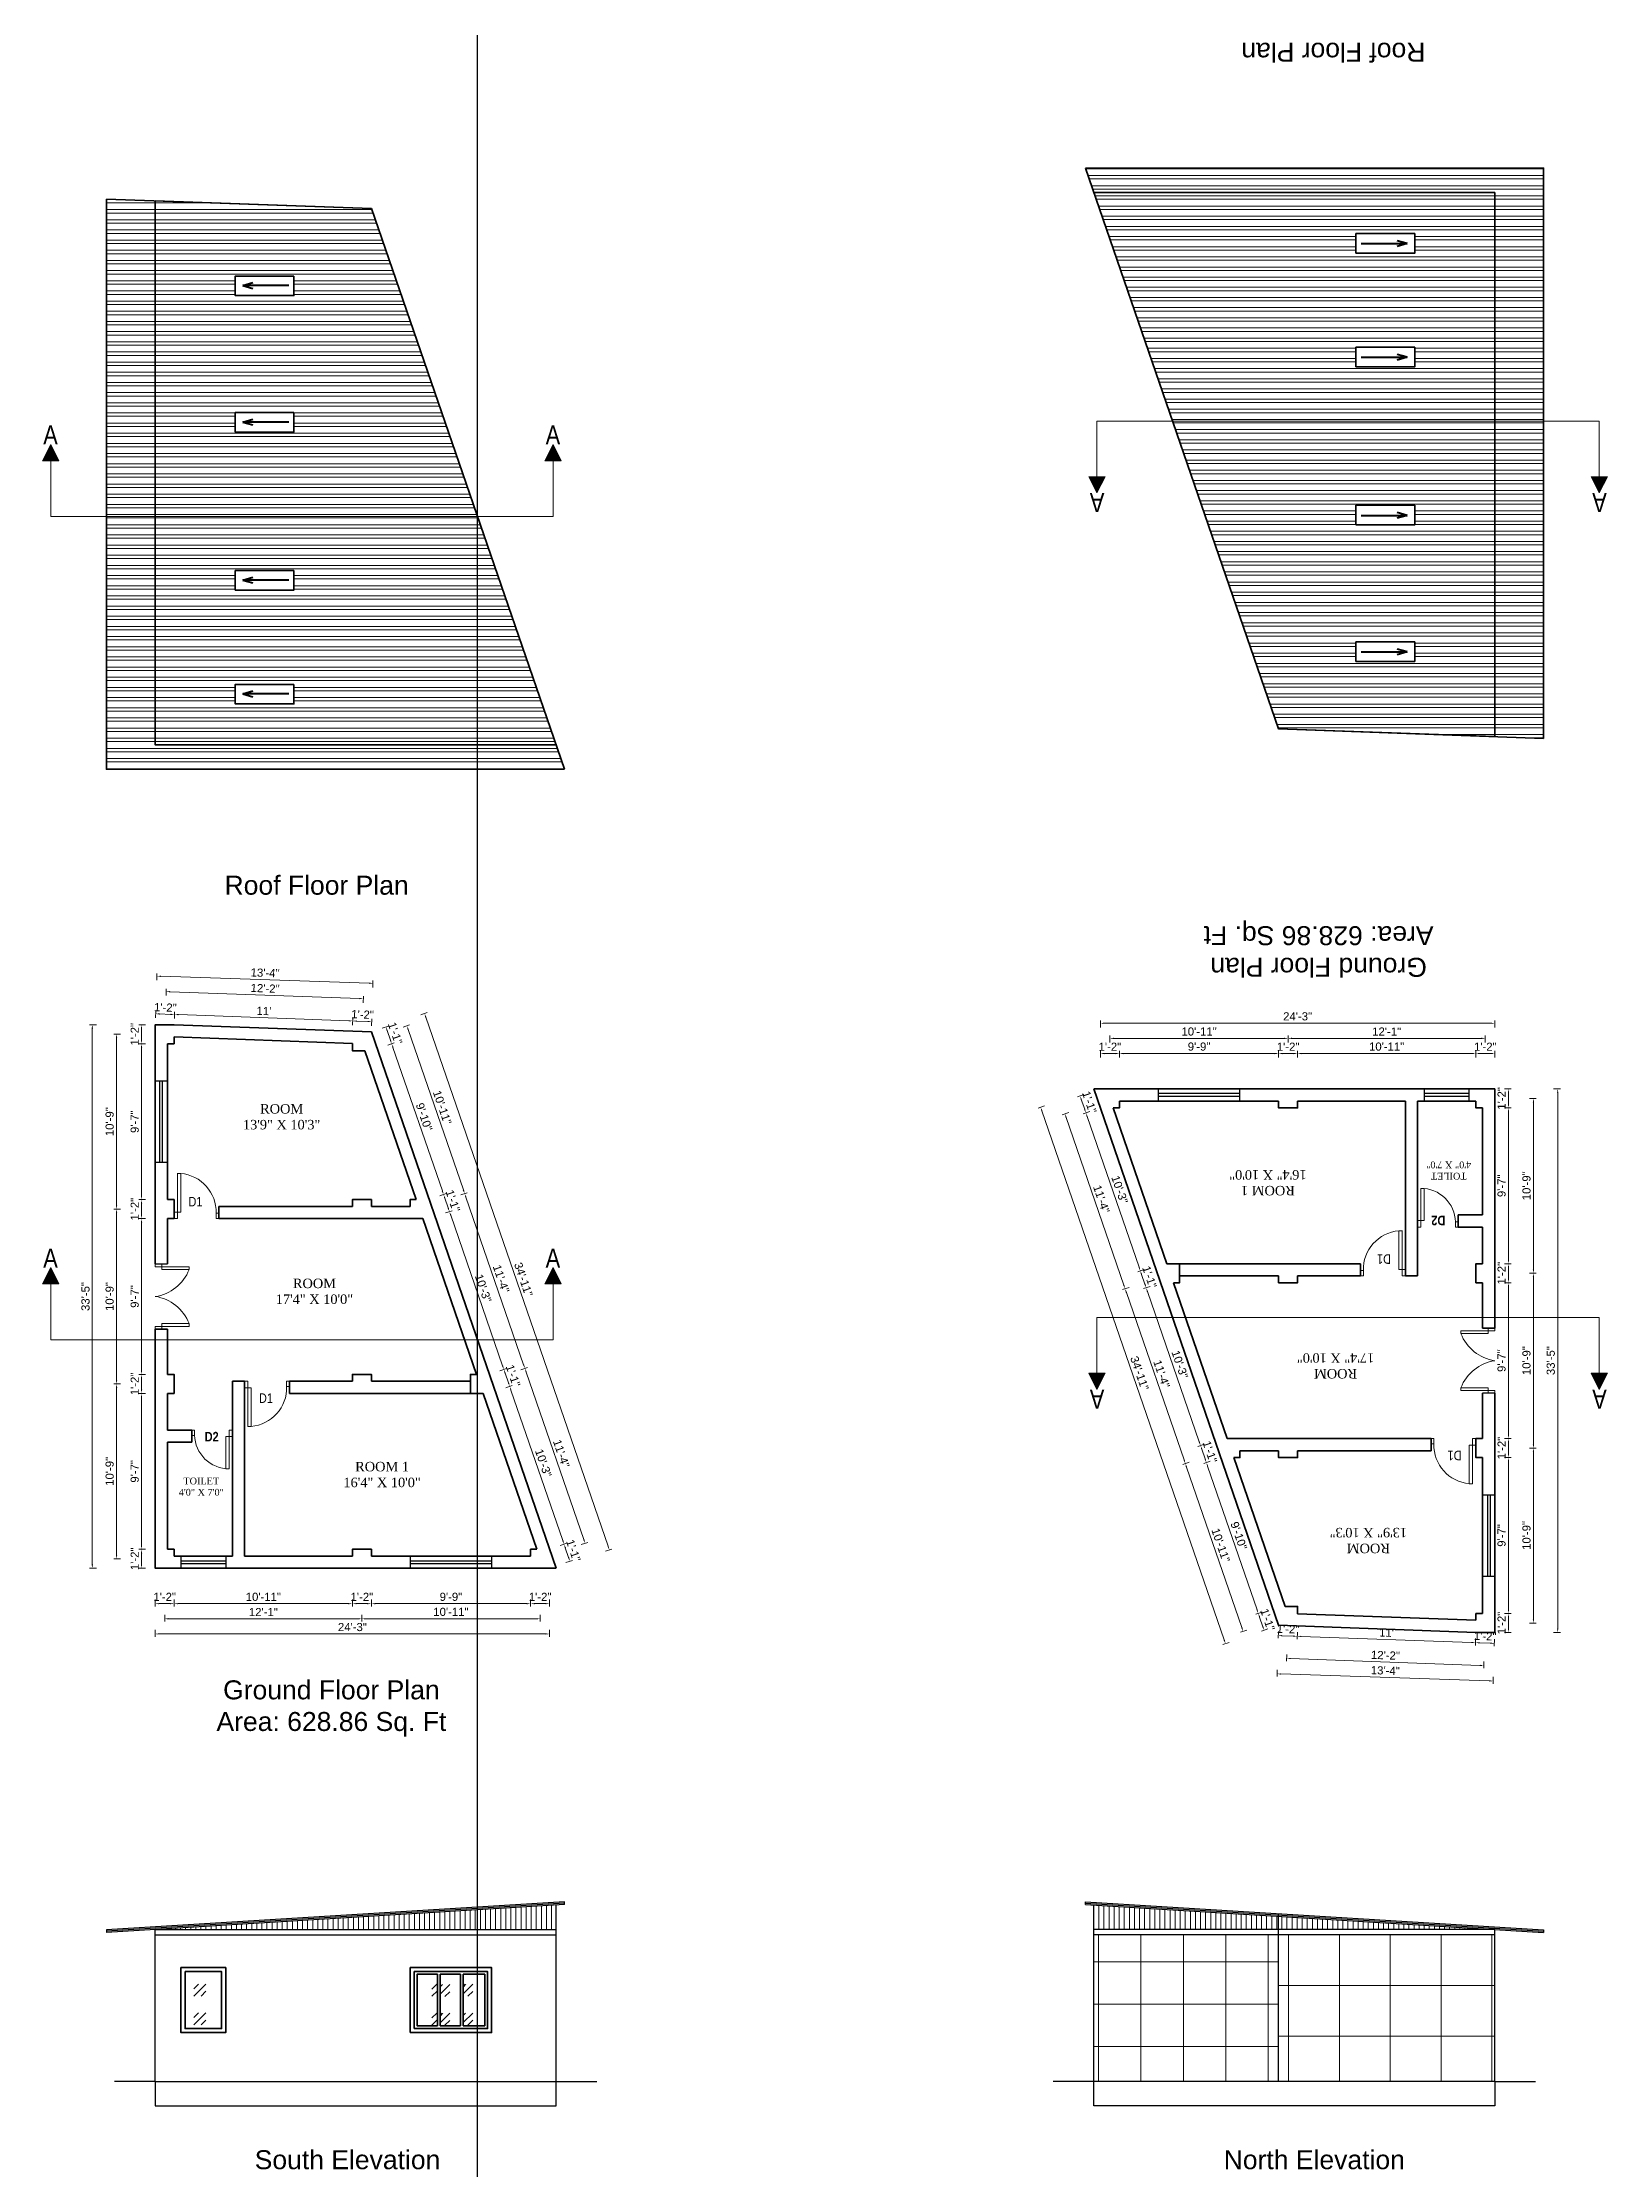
# Model space of a CAD drawing. Header units: inches. Extents: x 352731 to 371558, y -52658 to -39161.
# Drawn here: x 361743 to 362898, y -51061 to -49491 of the extents above; entities that cross this region are included whole.
import ezdxf

# ---------------------------------------------------------------- set-up
doc = ezdxf.new("R2010")
doc.units = ezdxf.units.IN
doc.header["$LTSCALE"] = 2
doc.header["$MEASUREMENT"] = 0
doc.header["$PDMODE"] = 34
doc.layers.get('0').update_dxf_attribs({"linetype": 'CONTINUOUS'})
doc.layers.get('DEFPOINTS').update_dxf_attribs({"color": 141, "linetype": 'CONTINUOUS'})
for name, color, linetype, lineweight in [('1', 7, 'CONTINUOUS', 13), ('DIM_LINE', 173, 'CONTINUOUS', 20), ('dimension', 160, 'CONTINUOUS', 15), ('door', 20, 'CONTINUOUS', 35), ('steps', 253, 'CONTINUOUS', 20), ('WALL - A', 1, 'CONTINUOUS', 40)]:
    doc.layers.add(name, color=color, linetype=linetype, lineweight=lineweight)
doc.styles.add('Lettring Text', font='arial.ttf')
doc.styles.get("Standard").update_dxf_attribs({"font": 'ARIALN.TTF'})
doc.dimstyles.new('Copy of Standard', dxfattribs={"dimtxt": 6, "dimasz": 2.875, "dimexe": 2, "dimexo": 4, "dimgap": 2, "dimtad": 1, "dimdec": 0, "dimrnd": 1, "dimzin": 0, "dimdsep": 46, "dimlunit": 4, "dimtxsty": 'Lettring Text', "dimcen": 0.1, "dimclrd": 7, "dimclre": 7, "dimclrt": 7, "dimazin": 0, "dimtfac": 0.645, "dimtdec": 0, "dimtmove": 1, "dimatfit": 0, "dimfxl": 3, "dimfxlon": 1, "dimtfillclr": 256, "dimtolj": 1, "dimtzin": 0, "dimlwd": -1, "dimlwe": -1, "dimarcsym": 2})
pattern_1 = [(180, (2847.992, 325.253), (-4e-16, -7.5), []), (180, (2845.492, 327.753), (-4e-16, -7.5), [])]
pattern_2 = [(45, (-481.913, -20279.952), (21.21320344, 0), [12.5, -17.5]), (45, (-476.61, -20279.952), (21.21320344, 0), [5, -25]), (45, (-481.913, -20274.648), (21.21320344, 0), [5, -25])]
pattern_3 = [(360, (721793.007, -99937.066), (1e-15, 7.5), []), (360, (721795.507, -99939.566), (1e-15, 7.5), [])]

msp = doc.modelspace()

# ---------------------------------------------------------------- texts
at = {"color": 7, "linetype": 'ByBlock', "lineweight": 5, "char_height": 14, "rotation": 180}
for s, insert, width, attachment_point in [('{\\fArial CE|b0|i0|c0|p34;Roof\\fArial CE|b0|i0|c238|p34; Floor Plan}', (362695.6, -49498.5), 235.547, 5), ('A', (362515.9, -49837.9), 26.58, 3), ('A', (362886.6, -49837.9), 26.58, 3), ('{\\fArial CE|b0|i0|c238|p34;Ground Floor Plan\\PArea: \\fArial CE|b0|i0|c0|p34;628.86\\fArial CE|b0|i0|c238|p34; Sq. Ft}', (362684.7, -50160), 235.547, 5), ('A', (362515.9, -50499.4), 26.58, 3), ('A', (362886.6, -50499.4), 26.58, 3)]:
    msp.add_mtext(s, dxfattribs=dict(at, insert=insert, width=width, attachment_point=attachment_point))
at = {"color": 7, "linetype": 'ByBlock', "lineweight": 5, "char_height": 14}
for s, insert, width, attachment_point in [('A', (361754.4, -49773.9), 26.58, 3), ('A', (362125.1, -49773.9), 26.58, 3), ('{\\fArial CE|b0|i0|c0|p34;Roof\\fArial CE|b0|i0|c238|p34; Floor Plan}', (361945.4, -50113.3), 235.547, 5), ('A', (361754.4, -50381.3), 26.58, 3), ('A', (362125.1, -50381.3), 26.58, 3), ('{\\fArial CE|b0|i0|c238|p34;Ground Floor Plan\\PArea: \\fArial CE|b0|i0|c0|p34;628.86\\fArial CE|b0|i0|c238|p34; Sq. Ft}', (361956.3, -50720.7), 235.547, 5), ('{\\fArial CE|b0|i0|c0|p34;South Elevation}', (361968.2, -51053.7), 235.547, 5), ('{\\fArial CE|b0|i0|c0|p34;North Elevation}', (362681.5, -51053.7), 235.547, 5)]:
    msp.add_mtext(s, dxfattribs=dict(at, insert=insert, width=width, attachment_point=attachment_point))
at = {"layer": 'steps', "color": 7, "ltscale": 0.3, "width": 55.268}
for s, insert, char_height, attachment_point in [('{\\fTimes New Roman|b0|i0|c0|p18;ROOM\\P13\'9" X 10\'3"}', (361919.6, -50274.7), 7, 2), ('{\\fTimes New Roman|b0|i0|c0|p18;ROOM \\P17\'4" X 10\'0"}', (361943.8, -50403.5), 7, 2), ('{\\fTechnic|b1|i0|c2|p2;D2}', (361868, -50523.6), 7, 8), ('{\\fTimes New Roman|b0|i0|c0|p18;ROOM 1\\P16\'4" X 10\'0"}', (361993.7, -50538.7), 7, 2), ('{\\fTimes New Roman|b0|i0|c0|p18;TOILET\\P4\'0" X 7\'0"}', (361860.3, -50550.3), 5, 2)]:
    msp.add_mtext(s, dxfattribs=dict(at, insert=insert, char_height=char_height, attachment_point=attachment_point))
at = {"layer": 'steps', "color": 7, "ltscale": 0.3, "width": 55.268, "rotation": 180}
for s, insert, char_height, attachment_point in [('{\\fTimes New Roman|b0|i0|c0|p18;ROOM 1\\P16\'4" X 10\'0"}', (362647.3, -50342.1), 7, 2), ('{\\fTimes New Roman|b0|i0|c0|p18;TOILET\\P4\'0" X 7\'0"}', (362780.7, -50330.4), 5, 2), ('{\\fTechnic|b1|i0|c2|p2;D2}', (362773, -50357.1), 7, 8), ('{\\fTimes New Roman|b0|i0|c0|p18;ROOM \\P17\'4" X 10\'0"}', (362697.2, -50477.2), 7, 2), ('{\\fTimes New Roman|b0|i0|c0|p18;ROOM\\P13\'9" X 10\'3"}', (362721.4, -50606.1), 7, 2)]:
    msp.add_mtext(s, dxfattribs=dict(at, insert=insert, char_height=char_height, attachment_point=attachment_point))
at = {"layer": 'steps', "color": 7, "ltscale": 0.3, "char_height": 7}
for insert, attachment_point in [((361856, -50350.2), 8), ((361908, -50488.2), 2)]:
    msp.add_mtext_dynamic_manual_height_columns('{\\W1;D1}', width=18.621, gutter_width=40, heights=[0], dxfattribs=dict(at, insert=insert, attachment_point=attachment_point))
at = {"layer": 'steps', "color": 7, "ltscale": 0.3, "char_height": 7, "rotation": 180}
for insert, attachment_point in [((362733, -50392.6), 2), ((362785, -50530.5), 8)]:
    msp.add_mtext_dynamic_manual_height_columns('{\\W1;D1}', width=18.621, gutter_width=40, heights=[0], dxfattribs=dict(at, insert=insert, attachment_point=attachment_point))

# ---------------------------------------------------------------- blocks, each defined once
blk = doc.blocks.new('*D722')
at = {"layer": 'DEFPOINTS', "color": 0, "ltscale": 0.5, "transparency": 16777216}
for p in [(361826.3, -50216.2), (361826.6, -50208.1), (361840.3, -50216.2)]:
    blk.add_point(p, dxfattribs=at)
at = {"layer": 'steps', "color": 7, "ltscale": 0.5, "transparency": 16777216}
for p, q in [((361826.5, -50211.1), (361826.7, -50206.1)), ((361837.7, -50208.5), (361829.5, -50208.2)), ((361840.5, -50211.6), (361840.6, -50206.6))]:
    blk.add_line(p, q, dxfattribs=at)
for points in [[(361829.5, -50207.7), (361829.5, -50208.7), (361826.6, -50208.1)], [(361837.7, -50208), (361837.7, -50209), (361840.6, -50208.6)]]:
    blk.add_solid(points, dxfattribs=at)
at = {"layer": 'steps', "color": 7, "ltscale": 0.5, "transparency": 16777216, "insert": (361833.8, -50203.4), "char_height": 6, "attachment_point": 5, "rotation": 357.9379, "style": 'Lettring Text'}
blk.add_mtext('\\A1;1\'-2"', dxfattribs=at)
blk = doc.blocks.new('*D723')
at = {"layer": 'DEFPOINTS', "color": 0, "ltscale": 0.5, "transparency": 16777216}
for p in [(361840.3, -50216.2), (361972.1, -50213.4), (361971.8, -50221.4)]:
    blk.add_point(p, dxfattribs=at)
at = {"layer": 'steps', "color": 7, "ltscale": 0.5, "transparency": 16777216}
for p, q in [((361840.5, -50211.6), (361840.6, -50206.6)), ((361843.4, -50208.7), (361969.2, -50213.3)), ((361972, -50216.4), (361972.2, -50211.4))]:
    blk.add_line(p, q, dxfattribs=at)
for points in [[(361843.5, -50208.2), (361843.4, -50209.2), (361840.6, -50208.6)], [(361969.2, -50212.8), (361969.2, -50213.7), (361972.1, -50213.4)]]:
    blk.add_solid(points, dxfattribs=at)
at = {"layer": 'steps', "color": 7, "ltscale": 0.5, "transparency": 16777216, "insert": (361906.5, -50206), "char_height": 6, "attachment_point": 5, "rotation": 357.9379, "style": 'Lettring Text'}
blk.add_mtext("\\A1;11'", dxfattribs=at)
blk = doc.blocks.new('*D724')
at = {"layer": 'DEFPOINTS', "color": 0, "ltscale": 0.5, "transparency": 16777216}
for p in [(361986.1, -50213.9), (361971.8, -50221.4), (361985.8, -50221.4)]:
    blk.add_point(p, dxfattribs=at)
at = {"layer": 'steps', "color": 7, "ltscale": 0.5, "transparency": 16777216}
for p, q in [((361972, -50216.4), (361972.2, -50211.4)), ((361975, -50213.5), (361983.2, -50213.8)), ((361986, -50216.9), (361986.1, -50211.9))]:
    blk.add_line(p, q, dxfattribs=at)
for points in [[(361975, -50213), (361974.9, -50213.9), (361972.1, -50213.4)], [(361983.2, -50213.3), (361983.2, -50214.2), (361986.1, -50213.9)]]:
    blk.add_solid(points, dxfattribs=at)
at = {"layer": 'steps', "color": 7, "ltscale": 0.5, "transparency": 16777216, "insert": (361979.3, -50208.6), "char_height": 6, "attachment_point": 5, "rotation": 357.9379, "style": 'Lettring Text'}
blk.add_mtext('\\A1;1\'-2"', dxfattribs=at)
blk = doc.blocks.new('*D725')
at = {"layer": 'DEFPOINTS', "color": 0, "ltscale": 0.5, "transparency": 16777216}
for p in [(361979.9, -50197), (361833.3, -50223.2), (361978.8, -50228.4)]:
    blk.add_point(p, dxfattribs=at)
at = {"layer": 'steps', "color": 7, "ltscale": 0.5, "transparency": 16777216}
for p, q in [((361834.3, -50194.7), (361834.5, -50189.7)), ((361837.3, -50191.8), (361977.1, -50196.9)), ((361979.8, -50200), (361980, -50195))]:
    blk.add_line(p, q, dxfattribs=at)
for points in [[(361837.3, -50191.3), (361837.3, -50192.3), (361834.4, -50191.7)], [(361977.1, -50196.4), (361977, -50197.3), (361979.9, -50197)]]:
    blk.add_solid(points, dxfattribs=at)
at = {"layer": 'steps', "color": 7, "ltscale": 0.5, "transparency": 16777216, "insert": (361907.4, -50189.3), "char_height": 6, "attachment_point": 5, "rotation": 357.9379, "style": 'Lettring Text'}
blk.add_mtext('\\A1;12\'-2"', dxfattribs=at)
blk = doc.blocks.new('*D726')
at = {"layer": 'DEFPOINTS', "color": 0, "ltscale": 0.5, "transparency": 16777216}
for p in [(361987, -50185.6), (361826.3, -50216.2), (361985.8, -50221.4)]:
    blk.add_point(p, dxfattribs=at)
at = {"layer": 'steps', "color": 7, "ltscale": 0.5, "transparency": 16777216}
for p, q in [((361827.4, -50183.3), (361827.5, -50178.3)), ((361830.4, -50180.4), (361984.1, -50185.5)), ((361986.9, -50188.6), (361987, -50183.6))]:
    blk.add_line(p, q, dxfattribs=at)
for points in [[(361830.4, -50180), (361830.3, -50180.9), (361827.5, -50180.3)], [(361984.1, -50185), (361984.1, -50186), (361987, -50185.6)]]:
    blk.add_solid(points, dxfattribs=at)
at = {"layer": 'steps', "color": 7, "ltscale": 0.5, "transparency": 16777216, "insert": (361907.4, -50177.9), "char_height": 6, "attachment_point": 5, "rotation": 358.1187, "style": 'Lettring Text'}
blk.add_mtext('\\A1;13\'-4"', dxfattribs=at)
blk = doc.blocks.new('*D727')
at = {"layer": 'DEFPOINTS', "color": 0, "ltscale": 0.5, "transparency": 16777216}
for p in [(361971.8, -50617.2), (361985.8, -50617.2), (361971.8, -50643.3)]:
    blk.add_point(p, dxfattribs=at)
at = {"layer": 'steps', "color": 7, "ltscale": 0.5, "transparency": 16777216}
for p, q in [((361971.8, -50640.3), (361971.8, -50645.3)), ((361982.9, -50643.3), (361974.7, -50643.3)), ((361985.8, -50640.3), (361985.8, -50645.3))]:
    blk.add_line(p, q, dxfattribs=at)
for points in [[(361974.7, -50642.9), (361974.7, -50643.8), (361971.8, -50643.3)], [(361982.9, -50642.9), (361982.9, -50643.8), (361985.8, -50643.3)]]:
    blk.add_solid(points, dxfattribs=at)
at = {"layer": 'steps', "color": 7, "ltscale": 0.5, "transparency": 16777216, "insert": (361978.8, -50638.3), "char_height": 6, "attachment_point": 5, "style": 'Lettring Text'}
blk.add_mtext('\\A1;1\'-2"', dxfattribs=at)
blk = doc.blocks.new('*D728')
at = {"layer": 'DEFPOINTS', "color": 0, "ltscale": 0.5, "transparency": 16777216}
for p in [(361840.3, -50617.2), (361971.8, -50617.2), (361840.3, -50643.3)]:
    blk.add_point(p, dxfattribs=at)
at = {"layer": 'steps', "color": 7, "ltscale": 0.5, "transparency": 16777216}
for p, q in [((361840.3, -50640.3), (361840.3, -50645.3)), ((361968.9, -50643.3), (361843.2, -50643.3)), ((361971.8, -50640.3), (361971.8, -50645.3))]:
    blk.add_line(p, q, dxfattribs=at)
for points in [[(361843.2, -50642.9), (361843.2, -50643.8), (361840.3, -50643.3)], [(361968.9, -50642.9), (361968.9, -50643.8), (361971.8, -50643.3)]]:
    blk.add_solid(points, dxfattribs=at)
at = {"layer": 'steps', "color": 7, "ltscale": 0.5, "transparency": 16777216, "insert": (361906.1, -50638.3), "char_height": 6, "attachment_point": 5, "style": 'Lettring Text'}
blk.add_mtext('\\A1;10\'-11"', dxfattribs=at)
blk = doc.blocks.new('*D729')
at = {"layer": 'DEFPOINTS', "color": 0, "ltscale": 0.5, "transparency": 16777216}
for p in [(361826.3, -50617.2), (361840.3, -50617.2), (361826.3, -50643.3)]:
    blk.add_point(p, dxfattribs=at)
at = {"layer": 'steps', "color": 7, "ltscale": 0.5, "transparency": 16777216}
for p, q in [((361826.3, -50640.3), (361826.3, -50645.3)), ((361837.4, -50643.3), (361829.2, -50643.3)), ((361840.3, -50640.3), (361840.3, -50645.3))]:
    blk.add_line(p, q, dxfattribs=at)
for points in [[(361829.2, -50642.9), (361829.2, -50643.8), (361826.3, -50643.3)], [(361837.4, -50642.9), (361837.4, -50643.8), (361840.3, -50643.3)]]:
    blk.add_solid(points, dxfattribs=at)
at = {"layer": 'steps', "color": 7, "ltscale": 0.5, "transparency": 16777216, "insert": (361833.3, -50638.3), "char_height": 6, "attachment_point": 5, "style": 'Lettring Text'}
blk.add_mtext('\\A1;1\'-2"', dxfattribs=at)
blk = doc.blocks.new('*D730')
at = {"layer": 'DEFPOINTS', "color": 0, "ltscale": 0.5, "transparency": 16777216}
for p in [(361833.3, -50610.2), (361978.8, -50610.2), (361833.3, -50654.5)]:
    blk.add_point(p, dxfattribs=at)
at = {"layer": 'steps', "color": 7, "ltscale": 0.5, "transparency": 16777216}
for p, q in [((361833.3, -50651.5), (361833.3, -50656.5)), ((361975.9, -50654.5), (361836.2, -50654.5)), ((361978.8, -50651.5), (361978.8, -50656.5))]:
    blk.add_line(p, q, dxfattribs=at)
for points in [[(361836.2, -50654), (361836.2, -50655), (361833.3, -50654.5)], [(361975.9, -50654), (361975.9, -50655), (361978.8, -50654.5)]]:
    blk.add_solid(points, dxfattribs=at)
at = {"layer": 'steps', "color": 7, "ltscale": 0.5, "transparency": 16777216, "insert": (361906.1, -50649.5), "char_height": 6, "attachment_point": 5, "style": 'Lettring Text'}
blk.add_mtext('\\A1;12\'-1"', dxfattribs=at)
blk = doc.blocks.new('*D731')
at = {"layer": 'DEFPOINTS', "color": 0, "ltscale": 0.5, "transparency": 16777216}
for p in [(361826.3, -50617.2), (362117.3, -50617.2), (361826.3, -50665.7)]:
    blk.add_point(p, dxfattribs=at)
at = {"layer": 'steps', "color": 7, "ltscale": 0.5, "transparency": 16777216}
for p, q in [((361826.3, -50662.7), (361826.3, -50667.7)), ((362114.4, -50665.7), (361829.2, -50665.7)), ((362117.3, -50662.7), (362117.3, -50667.7))]:
    blk.add_line(p, q, dxfattribs=at)
for points in [[(361829.2, -50665.2), (361829.2, -50666.1), (361826.3, -50665.7)], [(362114.4, -50665.2), (362114.4, -50666.1), (362117.3, -50665.7)]]:
    blk.add_solid(points, dxfattribs=at)
at = {"layer": 'steps', "color": 7, "ltscale": 0.5, "transparency": 16777216, "insert": (361971.8, -50660.6), "char_height": 6, "attachment_point": 5, "style": 'Lettring Text'}
blk.add_mtext('\\A1;24\'-3"', dxfattribs=at)
blk = doc.blocks.new('*D732')
at = {"layer": 'DEFPOINTS', "color": 0, "ltscale": 0.5, "transparency": 16777216}
for p in [(361978.8, -50228.4), (362054.6, -50340.7), (362021.4, -50352.2)]:
    blk.add_point(p, dxfattribs=at)
at = {"layer": 'steps', "color": 7, "ltscale": 0.5, "transparency": 16777216}
for p, q in [((362009.2, -50217.9), (362013.9, -50216.3)), ((362012.9, -50219.7), (362053.7, -50338)), ((362051.8, -50341.7), (362056.5, -50340.1))]:
    blk.add_line(p, q, dxfattribs=at)
for points in [[(362013.4, -50219.5), (362012.5, -50219.8), (362012, -50217)], [(362054.2, -50337.9), (362053.2, -50338.2), (362054.6, -50340.7)]]:
    blk.add_solid(points, dxfattribs=at)
at = {"layer": 'steps', "color": 7, "ltscale": 0.5, "transparency": 16777216, "insert": (362038.1, -50277.2), "char_height": 6, "attachment_point": 5, "rotation": 289.0044, "style": 'Lettring Text'}
blk.add_mtext('\\A1;10\'-11"', dxfattribs=at)
blk = doc.blocks.new('*D733')
at = {"layer": 'DEFPOINTS', "color": 0, "ltscale": 0.5, "transparency": 16777216}
for p in [(361978.8, -50610.2), (362110.3, -50610.2), (362110.3, -50654.5)]:
    blk.add_point(p, dxfattribs=at)
at = {"layer": 'steps', "color": 7, "ltscale": 0.5, "transparency": 16777216}
for p, q in [((361978.8, -50651.5), (361978.8, -50656.5)), ((361981.7, -50654.5), (362107.4, -50654.5)), ((362110.3, -50651.5), (362110.3, -50656.5))]:
    blk.add_line(p, q, dxfattribs=at)
for points in [[(361981.7, -50654), (361981.7, -50655), (361978.8, -50654.5)], [(362107.4, -50654), (362107.4, -50655), (362110.3, -50654.5)]]:
    blk.add_solid(points, dxfattribs=at)
at = {"layer": 'steps', "color": 7, "ltscale": 0.5, "transparency": 16777216, "insert": (362044.5, -50649.4), "char_height": 6, "attachment_point": 5, "style": 'Lettring Text'}
blk.add_mtext('\\A1;10\'-11"', dxfattribs=at)
blk = doc.blocks.new('*D734')
at = {"layer": 'DEFPOINTS', "color": 0, "ltscale": 0.5, "transparency": 16777216}
for p in [(361985.8, -50617.2), (362103.3, -50617.2), (362103.3, -50643.3)]:
    blk.add_point(p, dxfattribs=at)
at = {"layer": 'steps', "color": 7, "ltscale": 0.5, "transparency": 16777216}
for p, q in [((361985.8, -50640.3), (361985.8, -50645.3)), ((361988.7, -50643.3), (362100.4, -50643.3)), ((362103.3, -50640.3), (362103.3, -50645.3))]:
    blk.add_line(p, q, dxfattribs=at)
for points in [[(361988.7, -50642.9), (361988.7, -50643.8), (361985.8, -50643.3)], [(362100.4, -50642.9), (362100.4, -50643.8), (362103.3, -50643.3)]]:
    blk.add_solid(points, dxfattribs=at)
at = {"layer": 'steps', "color": 7, "ltscale": 0.5, "transparency": 16777216, "insert": (362044.5, -50638.3), "char_height": 6, "attachment_point": 5, "style": 'Lettring Text'}
blk.add_mtext('\\A1;9\'-9"', dxfattribs=at)
blk = doc.blocks.new('*D735')
at = {"layer": 'DEFPOINTS', "color": 0, "ltscale": 0.5, "transparency": 16777216}
for p in [(362103.3, -50617.2), (362117.3, -50617.2), (362117.3, -50643.3)]:
    blk.add_point(p, dxfattribs=at)
at = {"layer": 'steps', "color": 7, "ltscale": 0.5, "transparency": 16777216}
for p, q in [((362103.3, -50640.3), (362103.3, -50645.3)), ((362106.2, -50643.3), (362114.4, -50643.3)), ((362117.3, -50640.3), (362117.3, -50645.3))]:
    blk.add_line(p, q, dxfattribs=at)
for points in [[(362106.2, -50642.9), (362106.2, -50643.8), (362103.3, -50643.3)], [(362114.4, -50642.9), (362114.4, -50643.8), (362117.3, -50643.3)]]:
    blk.add_solid(points, dxfattribs=at)
at = {"layer": 'steps', "color": 7, "ltscale": 0.5, "transparency": 16777216, "insert": (362110.3, -50638.3), "char_height": 6, "attachment_point": 5, "style": 'Lettring Text'}
blk.add_mtext('\\A1;1\'-2"', dxfattribs=at)
blk = doc.blocks.new('*D736')
at = {"layer": 'DEFPOINTS', "color": 0, "ltscale": 0.5, "transparency": 16777216}
for p in [(361826.3, -50216.2), (361816.2, -50230.2), (361826.3, -50230.2)]:
    blk.add_point(p, dxfattribs=at)
at = {"layer": 'steps', "color": 7, "ltscale": 0.5, "transparency": 16777216}
for p, q in [((361819.2, -50216.2), (361814.2, -50216.2)), ((361816.2, -50219), (361816.2, -50227.3)), ((361819.2, -50230.2), (361814.2, -50230.2))]:
    blk.add_line(p, q, dxfattribs=at)
for points in [[(361815.8, -50219), (361816.7, -50219), (361816.2, -50216.2)], [(361815.8, -50227.3), (361816.7, -50227.3), (361816.2, -50230.2)]]:
    blk.add_solid(points, dxfattribs=at)
at = {"layer": 'steps', "color": 7, "ltscale": 0.5, "transparency": 16777216, "insert": (361811.2, -50223.2), "char_height": 6, "attachment_point": 5, "rotation": 90, "style": 'Lettring Text'}
blk.add_mtext('\\A1;1\'-2"', dxfattribs=at)
blk = doc.blocks.new('*D737')
at = {"layer": 'DEFPOINTS', "color": 0, "ltscale": 0.5, "transparency": 16777216}
for p in [(361826.3, -50230.2), (361816.2, -50345.2), (361826.3, -50345.2)]:
    blk.add_point(p, dxfattribs=at)
at = {"layer": 'steps', "color": 7, "ltscale": 0.5, "transparency": 16777216}
for p, q in [((361819.2, -50230.2), (361814.2, -50230.2)), ((361816.2, -50233), (361816.2, -50342.3)), ((361819.2, -50345.2), (361814.2, -50345.2))]:
    blk.add_line(p, q, dxfattribs=at)
for points in [[(361815.8, -50233), (361816.7, -50233), (361816.2, -50230.2)], [(361815.8, -50342.3), (361816.7, -50342.3), (361816.2, -50345.2)]]:
    blk.add_solid(points, dxfattribs=at)
at = {"layer": 'steps', "color": 7, "ltscale": 0.5, "transparency": 16777216, "insert": (361811.2, -50287.7), "char_height": 6, "attachment_point": 5, "rotation": 90, "style": 'Lettring Text'}
blk.add_mtext('\\A1;9\'-7"', dxfattribs=at)
blk = doc.blocks.new('*D738')
at = {"layer": 'DEFPOINTS', "color": 0, "ltscale": 0.5, "transparency": 16777216}
for p in [(361826.3, -50345.2), (361816.2, -50359.2), (361826.3, -50359.2)]:
    blk.add_point(p, dxfattribs=at)
at = {"layer": 'steps', "color": 7, "ltscale": 0.5, "transparency": 16777216}
for p, q in [((361819.2, -50345.2), (361814.2, -50345.2)), ((361819.2, -50359.2), (361814.2, -50359.2)), ((361816.2, -50348.1), (361816.2, -50356.3))]:
    blk.add_line(p, q, dxfattribs=at)
for points in [[(361815.8, -50348.1), (361816.7, -50348.1), (361816.2, -50345.2)], [(361815.8, -50356.3), (361816.7, -50356.3), (361816.2, -50359.2)]]:
    blk.add_solid(points, dxfattribs=at)
at = {"layer": 'steps', "color": 7, "ltscale": 0.5, "transparency": 16777216, "insert": (361811.2, -50352.2), "char_height": 6, "attachment_point": 5, "rotation": 90, "style": 'Lettring Text'}
blk.add_mtext('\\A1;1\'-2"', dxfattribs=at)
blk = doc.blocks.new('*D739')
at = {"layer": 'DEFPOINTS', "color": 0, "ltscale": 0.5, "transparency": 16777216}
for p in [(361826.3, -50359.2), (361816.2, -50474.2), (361826.3, -50474.2)]:
    blk.add_point(p, dxfattribs=at)
at = {"layer": 'steps', "color": 7, "ltscale": 0.5, "transparency": 16777216}
for p, q in [((361819.2, -50359.2), (361814.2, -50359.2)), ((361816.2, -50362.1), (361816.2, -50471.3)), ((361819.2, -50474.2), (361814.2, -50474.2))]:
    blk.add_line(p, q, dxfattribs=at)
for points in [[(361815.8, -50362.1), (361816.7, -50362.1), (361816.2, -50359.2)], [(361815.8, -50471.3), (361816.7, -50471.3), (361816.2, -50474.2)]]:
    blk.add_solid(points, dxfattribs=at)
at = {"layer": 'steps', "color": 7, "ltscale": 0.5, "transparency": 16777216, "insert": (361811.2, -50416.7), "char_height": 6, "attachment_point": 5, "rotation": 90, "style": 'Lettring Text'}
blk.add_mtext('\\A1;9\'-7"', dxfattribs=at)
blk = doc.blocks.new('*D740')
at = {"layer": 'DEFPOINTS', "color": 0, "ltscale": 0.5, "transparency": 16777216}
for p in [(361826.3, -50474.2), (361816.2, -50488.2), (361826.3, -50488.2)]:
    blk.add_point(p, dxfattribs=at)
at = {"layer": 'steps', "color": 7, "ltscale": 0.5, "transparency": 16777216}
for p, q in [((361819.2, -50474.2), (361814.2, -50474.2)), ((361816.2, -50477.1), (361816.2, -50485.3)), ((361819.2, -50488.2), (361814.2, -50488.2))]:
    blk.add_line(p, q, dxfattribs=at)
for points in [[(361815.8, -50477.1), (361816.7, -50477.1), (361816.2, -50474.2)], [(361815.8, -50485.3), (361816.7, -50485.3), (361816.2, -50488.2)]]:
    blk.add_solid(points, dxfattribs=at)
at = {"layer": 'steps', "color": 7, "ltscale": 0.5, "transparency": 16777216, "insert": (361811.2, -50481.2), "char_height": 6, "attachment_point": 5, "rotation": 90, "style": 'Lettring Text'}
blk.add_mtext('\\A1;1\'-2"', dxfattribs=at)
blk = doc.blocks.new('*D741')
at = {"layer": 'DEFPOINTS', "color": 0, "ltscale": 0.5, "transparency": 16777216}
for p in [(361826.3, -50488.2), (361816.2, -50603.2), (361826.3, -50603.2)]:
    blk.add_point(p, dxfattribs=at)
at = {"layer": 'steps', "color": 7, "ltscale": 0.5, "transparency": 16777216}
for p, q in [((361819.2, -50488.2), (361814.2, -50488.2)), ((361816.2, -50491.1), (361816.2, -50600.3)), ((361819.2, -50603.2), (361814.2, -50603.2))]:
    blk.add_line(p, q, dxfattribs=at)
for points in [[(361815.8, -50491.1), (361816.7, -50491.1), (361816.2, -50488.2)], [(361815.8, -50600.3), (361816.7, -50600.3), (361816.2, -50603.2)]]:
    blk.add_solid(points, dxfattribs=at)
at = {"layer": 'steps', "color": 7, "ltscale": 0.5, "transparency": 16777216, "insert": (361811.2, -50545.7), "char_height": 6, "attachment_point": 5, "rotation": 90, "style": 'Lettring Text'}
blk.add_mtext('\\A1;9\'-7"', dxfattribs=at)
blk = doc.blocks.new('*D742')
at = {"layer": 'DEFPOINTS', "color": 0, "ltscale": 0.5, "transparency": 16777216}
for p in [(361826.3, -50603.2), (361816.2, -50617.2), (361826.3, -50617.2)]:
    blk.add_point(p, dxfattribs=at)
at = {"layer": 'steps', "color": 7, "ltscale": 0.5, "transparency": 16777216}
for p, q in [((361819.2, -50603.2), (361814.2, -50603.2)), ((361816.2, -50606.1), (361816.2, -50614.3)), ((361819.2, -50617.2), (361814.2, -50617.2))]:
    blk.add_line(p, q, dxfattribs=at)
for points in [[(361815.8, -50606.1), (361816.7, -50606.1), (361816.2, -50603.2)], [(361815.8, -50614.3), (361816.7, -50614.3), (361816.2, -50617.2)]]:
    blk.add_solid(points, dxfattribs=at)
at = {"layer": 'steps', "color": 7, "ltscale": 0.5, "transparency": 16777216, "insert": (361811.2, -50610.2), "char_height": 6, "attachment_point": 5, "rotation": 90, "style": 'Lettring Text'}
blk.add_mtext('\\A1;1\'-2"', dxfattribs=at)
blk = doc.blocks.new('*D743')
at = {"layer": 'DEFPOINTS', "color": 0, "ltscale": 0.5, "transparency": 16777216}
for p in [(361833.3, -50223.2), (361797.8, -50352.2), (361833.3, -50352.2)]:
    blk.add_point(p, dxfattribs=at)
at = {"layer": 'steps', "color": 7, "ltscale": 0.5, "transparency": 16777216}
for p, q in [((361800.8, -50223.2), (361795.8, -50223.2)), ((361797.8, -50226), (361797.8, -50349.3)), ((361800.8, -50352.2), (361795.8, -50352.2))]:
    blk.add_line(p, q, dxfattribs=at)
for points in [[(361797.3, -50226), (361798.3, -50226), (361797.8, -50223.2)], [(361797.3, -50349.3), (361798.3, -50349.3), (361797.8, -50352.2)]]:
    blk.add_solid(points, dxfattribs=at)
at = {"layer": 'steps', "color": 7, "ltscale": 0.5, "transparency": 16777216, "insert": (361792.7, -50287.7), "char_height": 6, "attachment_point": 5, "rotation": 90, "style": 'Lettring Text'}
blk.add_mtext('\\A1;10\'-9"', dxfattribs=at)
blk = doc.blocks.new('*D744')
at = {"layer": 'DEFPOINTS', "color": 0, "ltscale": 0.5, "transparency": 16777216}
for p in [(361833.3, -50352.2), (361797.8, -50481.2), (361833.3, -50481.2)]:
    blk.add_point(p, dxfattribs=at)
at = {"layer": 'steps', "color": 7, "ltscale": 0.5, "transparency": 16777216}
for p, q in [((361800.8, -50352.2), (361795.8, -50352.2)), ((361797.8, -50355.1), (361797.8, -50478.3)), ((361800.8, -50481.2), (361795.8, -50481.2))]:
    blk.add_line(p, q, dxfattribs=at)
for points in [[(361797.3, -50355.1), (361798.3, -50355.1), (361797.8, -50352.2)], [(361797.3, -50478.3), (361798.3, -50478.3), (361797.8, -50481.2)]]:
    blk.add_solid(points, dxfattribs=at)
at = {"layer": 'steps', "color": 7, "ltscale": 0.5, "transparency": 16777216, "insert": (361792.7, -50416.7), "char_height": 6, "attachment_point": 5, "rotation": 90, "style": 'Lettring Text'}
blk.add_mtext('\\A1;10\'-9"', dxfattribs=at)
blk = doc.blocks.new('*D745')
at = {"layer": 'DEFPOINTS', "color": 0, "ltscale": 0.5, "transparency": 16777216}
for p in [(361833.3, -50481.2), (361797.8, -50610.2), (361833.3, -50610.2)]:
    blk.add_point(p, dxfattribs=at)
at = {"layer": 'steps', "color": 7, "ltscale": 0.5, "transparency": 16777216}
for p, q in [((361800.8, -50481.2), (361795.8, -50481.2)), ((361797.8, -50484.1), (361797.8, -50607.3)), ((361800.8, -50610.2), (361795.8, -50610.2))]:
    blk.add_line(p, q, dxfattribs=at)
for points in [[(361797.3, -50484.1), (361798.3, -50484.1), (361797.8, -50481.2)], [(361797.3, -50607.3), (361798.3, -50607.3), (361797.8, -50610.2)]]:
    blk.add_solid(points, dxfattribs=at)
at = {"layer": 'steps', "color": 7, "ltscale": 0.5, "transparency": 16777216, "insert": (361792.7, -50545.7), "char_height": 6, "attachment_point": 5, "rotation": 90, "style": 'Lettring Text'}
blk.add_mtext('\\A1;10\'-9"', dxfattribs=at)
blk = doc.blocks.new('*D746')
at = {"layer": 'DEFPOINTS', "color": 0, "ltscale": 0.5, "transparency": 16777216}
for p in [(361779.9, -50216.2), (361826.3, -50216.2), (361826.3, -50617.2)]:
    blk.add_point(p, dxfattribs=at)
at = {"layer": 'steps', "color": 7, "ltscale": 0.5, "transparency": 16777216}
for p, q in [((361782.9, -50216.2), (361777.9, -50216.2)), ((361779.9, -50614.3), (361779.9, -50219)), ((361782.9, -50617.2), (361777.9, -50617.2))]:
    blk.add_line(p, q, dxfattribs=at)
for points in [[(361779.4, -50219), (361780.4, -50219), (361779.9, -50216.2)], [(361779.4, -50614.3), (361780.4, -50614.3), (361779.9, -50617.2)]]:
    blk.add_solid(points, dxfattribs=at)
at = {"layer": 'steps', "color": 7, "ltscale": 0.5, "transparency": 16777216, "insert": (361774.9, -50416.7), "char_height": 6, "attachment_point": 5, "rotation": 90, "style": 'Lettring Text'}
blk.add_mtext('\\A1;33\'-5"', dxfattribs=at)
blk = doc.blocks.new('*D747')
at = {"layer": 'DEFPOINTS', "color": 0, "ltscale": 0.5, "transparency": 16777216}
for p in [(361985.8, -50235.4), (362028.4, -50345.2), (362039.1, -50341.5)]:
    blk.add_point(p, dxfattribs=at)
at = {"layer": 'steps', "color": 7, "ltscale": 0.5, "transparency": 16777216}
for p, q in [((361998, -50231.2), (362002.7, -50229.6)), ((362001.7, -50233), (362038.2, -50338.8)), ((362036.3, -50342.5), (362041, -50340.8))]:
    blk.add_line(p, q, dxfattribs=at)
for points in [[(362002.2, -50232.8), (362001.3, -50233.1), (362000.8, -50230.2)], [(362038.6, -50338.6), (362037.7, -50338.9), (362039.1, -50341.5)]]:
    blk.add_solid(points, dxfattribs=at)
at = {"layer": 'steps', "color": 7, "ltscale": 0.5, "transparency": 16777216, "insert": (362024.7, -50284.2), "char_height": 6, "attachment_point": 5, "rotation": 289.0044, "style": 'Lettring Text'}
blk.add_mtext('\\A1;9\'-10"', dxfattribs=at)
blk = doc.blocks.new('*D748')
at = {"layer": 'DEFPOINTS', "color": 0, "ltscale": 0.5, "transparency": 16777216}
for p in [(362028.4, -50345.2), (362028.4, -50359.2), (362043.4, -50354)]:
    blk.add_point(p, dxfattribs=at)
at = {"layer": 'steps', "color": 7, "ltscale": 0.5, "transparency": 16777216}
for p, q in [((362036.3, -50342.5), (362041, -50340.8)), ((362040.1, -50344.2), (362042.5, -50351.3)), ((362040.6, -50355), (362045.3, -50353.4))]:
    blk.add_line(p, q, dxfattribs=at)
for points in [[(362040.5, -50344.1), (362039.6, -50344.4), (362039.1, -50341.5)], [(362042.9, -50351.1), (362042, -50351.5), (362043.4, -50354)]]:
    blk.add_solid(points, dxfattribs=at)
at = {"layer": 'steps', "color": 7, "ltscale": 0.5, "transparency": 16777216, "insert": (362046, -50346.1), "char_height": 6, "attachment_point": 5, "rotation": 289.0044, "style": 'Lettring Text'}
blk.add_mtext('\\A1;1\'-1"', dxfattribs=at)
blk = doc.blocks.new('*D749')
at = {"layer": 'DEFPOINTS', "color": 0, "ltscale": 0.5, "transparency": 16777216}
for p in [(362028.4, -50359.2), (362083.5, -50470.5), (362072.9, -50474.2)]:
    blk.add_point(p, dxfattribs=at)
at = {"layer": 'steps', "color": 7, "ltscale": 0.5, "transparency": 16777216}
for p, q in [((362040.6, -50355), (362045.3, -50353.4)), ((362044.4, -50356.7), (362082.6, -50467.8)), ((362080.7, -50471.5), (362085.4, -50469.8))]:
    blk.add_line(p, q, dxfattribs=at)
for points in [[(362044.8, -50356.6), (362043.9, -50356.9), (362043.4, -50354)], [(362083.1, -50467.6), (362082.2, -50467.9), (362083.5, -50470.5)]]:
    blk.add_solid(points, dxfattribs=at)
at = {"layer": 'steps', "color": 7, "ltscale": 0.5, "transparency": 16777216, "insert": (362068.3, -50410.6), "char_height": 6, "attachment_point": 5, "rotation": 289.0044, "style": 'Lettring Text'}
blk.add_mtext('\\A1;10\'-3"', dxfattribs=at)
blk = doc.blocks.new('*D750')
at = {"layer": 'DEFPOINTS', "color": 0, "ltscale": 0.5, "transparency": 16777216}
for p in [(362072.9, -50474.2), (362087.9, -50483), (362072.9, -50488.2)]:
    blk.add_point(p, dxfattribs=at)
at = {"layer": 'steps', "color": 7, "ltscale": 0.5, "transparency": 16777216}
for p, q in [((362080.7, -50471.5), (362085.4, -50469.8)), ((362084.5, -50473.2), (362086.9, -50480.3)), ((362085, -50484), (362089.7, -50482.4))]:
    blk.add_line(p, q, dxfattribs=at)
for points in [[(362084.9, -50473.1), (362084, -50473.4), (362083.5, -50470.5)], [(362087.4, -50480.1), (362086.5, -50480.5), (362087.9, -50483)]]:
    blk.add_solid(points, dxfattribs=at)
at = {"layer": 'steps', "color": 7, "ltscale": 0.5, "transparency": 16777216, "insert": (362090.4, -50475.1), "char_height": 6, "attachment_point": 5, "rotation": 289.0044, "style": 'Lettring Text'}
blk.add_mtext('\\A1;1\'-1"', dxfattribs=at)
blk = doc.blocks.new('*D751')
at = {"layer": 'DEFPOINTS', "color": 0, "ltscale": 0.5, "transparency": 16777216}
for p in [(362072.9, -50488.2), (362117.3, -50603.2), (362128, -50599.5)]:
    blk.add_point(p, dxfattribs=at)
at = {"layer": 'steps', "color": 7, "ltscale": 0.5, "transparency": 16777216}
for p, q in [((362085, -50484), (362089.7, -50482.4)), ((362088.8, -50485.7), (362127, -50596.8)), ((362125.1, -50600.5), (362129.9, -50598.8))]:
    blk.add_line(p, q, dxfattribs=at)
for points in [[(362089.2, -50485.6), (362088.3, -50485.9), (362087.9, -50483)], [(362127.5, -50596.6), (362126.6, -50596.9), (362128, -50599.5)]]:
    blk.add_solid(points, dxfattribs=at)
at = {"layer": 'steps', "color": 7, "ltscale": 0.5, "transparency": 16777216, "insert": (362112.7, -50539.6), "char_height": 6, "attachment_point": 5, "rotation": 289.0044, "style": 'Lettring Text'}
blk.add_mtext('\\A1;10\'-3"', dxfattribs=at)
blk = doc.blocks.new('*D752')
at = {"layer": 'DEFPOINTS', "color": 0, "ltscale": 0.5, "transparency": 16777216}
for p in [(362117.3, -50603.2), (362132.3, -50612), (362117.3, -50617.2)]:
    blk.add_point(p, dxfattribs=at)
at = {"layer": 'steps', "color": 7, "ltscale": 0.5, "transparency": 16777216}
for p, q in [((362125.1, -50600.5), (362129.9, -50598.8)), ((362128.9, -50602.2), (362131.3, -50609.3)), ((362129.4, -50613), (362134.2, -50611.4))]:
    blk.add_line(p, q, dxfattribs=at)
for points in [[(362129.4, -50602.1), (362128.5, -50602.4), (362128, -50599.5)], [(362131.8, -50609.1), (362130.9, -50609.5), (362132.3, -50612)]]:
    blk.add_solid(points, dxfattribs=at)
at = {"layer": 'steps', "color": 7, "ltscale": 0.5, "transparency": 16777216, "insert": (362134.9, -50604.1), "char_height": 6, "attachment_point": 5, "rotation": 289.0044, "style": 'Lettring Text'}
blk.add_mtext('\\A1;1\'-1"', dxfattribs=at)
blk = doc.blocks.new('*D753')
at = {"layer": 'DEFPOINTS', "color": 0, "ltscale": 0.5, "transparency": 16777216}
for p in [(361996.5, -50217.7), (361985.8, -50221.4), (361985.8, -50235.4)]:
    blk.add_point(p, dxfattribs=at)
at = {"layer": 'steps', "color": 7, "ltscale": 0.5, "transparency": 16777216}
for p, q in [((361993.7, -50218.7), (361998.4, -50217.1)), ((361999.9, -50227.5), (361997.4, -50220.4)), ((361998, -50231.2), (362002.7, -50229.6))]:
    blk.add_line(p, q, dxfattribs=at)
for points in [[(361997.9, -50220.3), (361997, -50220.6), (361996.5, -50217.7)], [(362000.3, -50227.4), (361999.4, -50227.7), (362000.8, -50230.2)]]:
    blk.add_solid(points, dxfattribs=at)
at = {"layer": 'steps', "color": 7, "ltscale": 0.5, "transparency": 16777216, "insert": (362003.4, -50222.4), "char_height": 6, "attachment_point": 5, "rotation": 289.0044, "style": 'Lettring Text'}
blk.add_mtext('\\A1;1\'-1"', dxfattribs=at)
blk = doc.blocks.new('*D754')
at = {"layer": 'DEFPOINTS', "color": 0, "ltscale": 0.5, "transparency": 16777216}
for p in [(362021.4, -50352.2), (362099.1, -50469.7), (362065.9, -50481.2)]:
    blk.add_point(p, dxfattribs=at)
at = {"layer": 'steps', "color": 7, "ltscale": 0.5, "transparency": 16777216}
for p, q in [((362051.8, -50341.7), (362056.5, -50340.1)), ((362055.6, -50343.5), (362098.1, -50467)), ((362096.2, -50470.7), (362101, -50469.1))]:
    blk.add_line(p, q, dxfattribs=at)
for points in [[(362056, -50343.3), (362055.1, -50343.6), (362054.6, -50340.7)], [(362098.6, -50466.9), (362097.7, -50467.2), (362099.1, -50469.7)]]:
    blk.add_solid(points, dxfattribs=at)
at = {"layer": 'steps', "color": 7, "ltscale": 0.5, "transparency": 16777216, "insert": (362081.6, -50403.6), "char_height": 6, "attachment_point": 5, "rotation": 289.0044, "style": 'Lettring Text'}
blk.add_mtext('\\A1;11\'-4"', dxfattribs=at)
blk = doc.blocks.new('*D755')
at = {"layer": 'DEFPOINTS', "color": 0, "ltscale": 0.5, "transparency": 16777216}
for p in [(362065.9, -50481.2), (362110.3, -50610.2), (362143.5, -50598.7)]:
    blk.add_point(p, dxfattribs=at)
at = {"layer": 'steps', "color": 7, "ltscale": 0.5, "transparency": 16777216}
for p, q in [((362096.2, -50470.7), (362101, -50469.1)), ((362100, -50472.5), (362142.6, -50596)), ((362140.7, -50599.7), (362145.4, -50598.1))]:
    blk.add_line(p, q, dxfattribs=at)
for points in [[(362100.5, -50472.3), (362099.6, -50472.6), (362099.1, -50469.7)], [(362143, -50595.9), (362142.1, -50596.2), (362143.5, -50598.7)]]:
    blk.add_solid(points, dxfattribs=at)
at = {"layer": 'steps', "color": 7, "ltscale": 0.5, "transparency": 16777216, "insert": (362126, -50532.6), "char_height": 6, "attachment_point": 5, "rotation": 289.0044, "style": 'Lettring Text'}
blk.add_mtext('\\A1;11\'-4"', dxfattribs=at)
blk = doc.blocks.new('*D756')
at = {"layer": 'DEFPOINTS', "color": 0, "ltscale": 0.5, "transparency": 16777216}
for p in [(361985.8, -50221.4), (362161.4, -50603.7), (362122.1, -50617.2)]:
    blk.add_point(p, dxfattribs=at)
at = {"layer": 'steps', "color": 7, "ltscale": 0.5, "transparency": 16777216}
for p, q in [((362022.2, -50208.9), (362026.9, -50207.2)), ((362026, -50210.6), (362160.4, -50600.9)), ((362158.5, -50604.6), (362163.2, -50603))]:
    blk.add_line(p, q, dxfattribs=at)
for points in [[(362026.4, -50210.5), (362025.5, -50210.8), (362025, -50207.9)], [(362160.9, -50600.8), (362160, -50601.1), (362161.4, -50603.7)]]:
    blk.add_solid(points, dxfattribs=at)
at = {"layer": 'steps', "color": 7, "ltscale": 0.5, "transparency": 16777216, "insert": (362098, -50404.1), "char_height": 6, "attachment_point": 5, "rotation": 289.0044, "style": 'Lettring Text'}
blk.add_mtext('\\A1;34\'-11"', dxfattribs=at)
blk = doc.blocks.new('*D788')
at = {"layer": 'DEFPOINTS', "color": 0, "ltscale": 0.5, "transparency": 16777216}
for p in [(362800.7, -50664.6), (362814.4, -50672.6), (362814.7, -50664.6)]:
    blk.add_point(p, dxfattribs=at)
at = {"layer": 'steps', "color": 7, "ltscale": 0.5, "transparency": 16777216}
for p, q in [((362800.5, -50669.1), (362800.4, -50674.1)), ((362803.3, -50672.2), (362811.5, -50672.5)), ((362814.5, -50669.6), (362814.3, -50674.6))]:
    blk.add_line(p, q, dxfattribs=at)
for points in [[(362803.3, -50671.7), (362803.3, -50672.7), (362800.4, -50672.1)], [(362811.5, -50672), (362811.5, -50673), (362814.4, -50672.6)]]:
    blk.add_solid(points, dxfattribs=at)
at = {"layer": 'steps', "color": 7, "ltscale": 0.5, "transparency": 16777216, "insert": (362807.6, -50667.3), "char_height": 6, "attachment_point": 5, "rotation": 357.9379, "style": 'Lettring Text'}
blk.add_mtext('\\A1;1\'-2"', dxfattribs=at)
blk = doc.blocks.new('*D789')
at = {"layer": 'DEFPOINTS', "color": 0, "ltscale": 0.5, "transparency": 16777216}
for p in [(362668.9, -50667.4), (362669.2, -50659.3), (362800.7, -50664.6)]:
    blk.add_point(p, dxfattribs=at)
at = {"layer": 'steps', "color": 7, "ltscale": 0.5, "transparency": 16777216}
for p, q in [((362669, -50664.4), (362668.8, -50669.4)), ((362797.5, -50672), (362671.8, -50667.5)), ((362800.5, -50669.1), (362800.4, -50674.1))]:
    blk.add_line(p, q, dxfattribs=at)
for points in [[(362671.8, -50667), (362671.8, -50667.9), (362668.9, -50667.4)], [(362797.6, -50671.5), (362797.5, -50672.5), (362800.4, -50672.1)]]:
    blk.add_solid(points, dxfattribs=at)
at = {"layer": 'steps', "color": 7, "ltscale": 0.5, "transparency": 16777216, "insert": (362734.8, -50664.7), "char_height": 6, "attachment_point": 5, "rotation": 357.9379, "style": 'Lettring Text'}
blk.add_mtext("\\A1;11'", dxfattribs=at)
blk = doc.blocks.new('*D790')
at = {"layer": 'DEFPOINTS', "color": 0, "ltscale": 0.5, "transparency": 16777216}
for p in [(362654.9, -50666.9), (362655.2, -50659.3), (362669.2, -50659.3)]:
    blk.add_point(p, dxfattribs=at)
at = {"layer": 'steps', "color": 7, "ltscale": 0.5, "transparency": 16777216}
for p, q in [((362655, -50663.9), (362654.9, -50668.9)), ((362666, -50667.3), (362657.8, -50667)), ((362669, -50664.4), (362668.8, -50669.4))]:
    blk.add_line(p, q, dxfattribs=at)
for points in [[(362657.8, -50666.5), (362657.8, -50667.4), (362654.9, -50666.9)], [(362666.1, -50666.8), (362666, -50667.7), (362668.9, -50667.4)]]:
    blk.add_solid(points, dxfattribs=at)
at = {"layer": 'steps', "color": 7, "ltscale": 0.5, "transparency": 16777216, "insert": (362662.1, -50662.1), "char_height": 6, "attachment_point": 5, "rotation": 357.9379, "style": 'Lettring Text'}
blk.add_mtext('\\A1;1\'-2"', dxfattribs=at)
blk = doc.blocks.new('*D791')
at = {"layer": 'DEFPOINTS', "color": 0, "ltscale": 0.5, "transparency": 16777216}
for p in [(362662.2, -50652.3), (362807.7, -50657.6), (362661.1, -50683.8)]:
    blk.add_point(p, dxfattribs=at)
at = {"layer": 'steps', "color": 7, "ltscale": 0.5, "transparency": 16777216}
for p, q in [((362661.2, -50680.8), (362661, -50685.8)), ((362803.7, -50688.9), (362663.9, -50683.9)), ((362806.7, -50686), (362806.5, -50691))]:
    blk.add_line(p, q, dxfattribs=at)
for points in [[(362664, -50683.4), (362663.9, -50684.3), (362661.1, -50683.8)], [(362803.7, -50688.4), (362803.7, -50689.4), (362806.6, -50689)]]:
    blk.add_solid(points, dxfattribs=at)
at = {"layer": 'steps', "color": 7, "ltscale": 0.5, "transparency": 16777216, "insert": (362734, -50681.4), "char_height": 6, "attachment_point": 5, "rotation": 357.9379, "style": 'Lettring Text'}
blk.add_mtext('\\A1;12\'-2"', dxfattribs=at)
blk = doc.blocks.new('*D792')
at = {"layer": 'DEFPOINTS', "color": 0, "ltscale": 0.5, "transparency": 16777216}
for p in [(362655.2, -50659.3), (362814.7, -50664.6), (362654, -50695.1)]:
    blk.add_point(p, dxfattribs=at)
at = {"layer": 'steps', "color": 7, "ltscale": 0.5, "transparency": 16777216}
for p, q in [((362654.1, -50692.1), (362654, -50697.1)), ((362810.6, -50700.3), (362656.9, -50695.2)), ((362813.6, -50697.4), (362813.5, -50702.4))]:
    blk.add_line(p, q, dxfattribs=at)
for points in [[(362656.9, -50694.8), (362656.9, -50695.7), (362654, -50695.1)], [(362810.7, -50699.8), (362810.6, -50700.8), (362813.5, -50700.4)]]:
    blk.add_solid(points, dxfattribs=at)
at = {"layer": 'steps', "color": 7, "ltscale": 0.5, "transparency": 16777216, "insert": (362733.9, -50692.7), "char_height": 6, "attachment_point": 5, "rotation": 358.1187, "style": 'Lettring Text'}
blk.add_mtext('\\A1;13\'-4"', dxfattribs=at)
blk = doc.blocks.new('*D793')
at = {"layer": 'DEFPOINTS', "color": 0, "ltscale": 0.5, "transparency": 16777216}
for p in [(362669.2, -50237.4), (362655.2, -50263.5), (362669.2, -50263.5)]:
    blk.add_point(p, dxfattribs=at)
at = {"layer": 'steps', "color": 7, "ltscale": 0.5, "transparency": 16777216}
for p, q in [((362655.2, -50240.4), (362655.2, -50235.4)), ((362658.1, -50237.4), (362666.3, -50237.4)), ((362669.2, -50240.4), (362669.2, -50235.4))]:
    blk.add_line(p, q, dxfattribs=at)
for points in [[(362658.1, -50236.9), (362658.1, -50237.9), (362655.2, -50237.4)], [(362666.3, -50236.9), (362666.3, -50237.9), (362669.2, -50237.4)]]:
    blk.add_solid(points, dxfattribs=at)
at = {"layer": 'steps', "color": 7, "ltscale": 0.5, "transparency": 16777216, "insert": (362662.2, -50232.4), "char_height": 6, "attachment_point": 5, "style": 'Lettring Text'}
blk.add_mtext('\\A1;1\'-2"', dxfattribs=at)
blk = doc.blocks.new('*D794')
at = {"layer": 'DEFPOINTS', "color": 0, "ltscale": 0.5, "transparency": 16777216}
for p in [(362800.7, -50237.4), (362669.2, -50263.5), (362800.7, -50263.5)]:
    blk.add_point(p, dxfattribs=at)
at = {"layer": 'steps', "color": 7, "ltscale": 0.5, "transparency": 16777216}
for p, q in [((362669.2, -50240.4), (362669.2, -50235.4)), ((362672.1, -50237.4), (362797.8, -50237.4)), ((362800.7, -50240.4), (362800.7, -50235.4))]:
    blk.add_line(p, q, dxfattribs=at)
for points in [[(362672.1, -50236.9), (362672.1, -50237.9), (362669.2, -50237.4)], [(362797.8, -50236.9), (362797.8, -50237.9), (362800.7, -50237.4)]]:
    blk.add_solid(points, dxfattribs=at)
at = {"layer": 'steps', "color": 7, "ltscale": 0.5, "transparency": 16777216, "insert": (362734.9, -50232.3), "char_height": 6, "attachment_point": 5, "style": 'Lettring Text'}
blk.add_mtext('\\A1;10\'-11"', dxfattribs=at)
blk = doc.blocks.new('*D795')
at = {"layer": 'DEFPOINTS', "color": 0, "ltscale": 0.5, "transparency": 16777216}
for p in [(362814.7, -50237.4), (362800.7, -50263.5), (362814.7, -50263.5)]:
    blk.add_point(p, dxfattribs=at)
at = {"layer": 'steps', "color": 7, "ltscale": 0.5, "transparency": 16777216}
for p, q in [((362800.7, -50240.4), (362800.7, -50235.4)), ((362803.6, -50237.4), (362811.8, -50237.4)), ((362814.7, -50240.4), (362814.7, -50235.4))]:
    blk.add_line(p, q, dxfattribs=at)
for points in [[(362803.6, -50236.9), (362803.6, -50237.9), (362800.7, -50237.4)], [(362811.8, -50236.9), (362811.8, -50237.9), (362814.7, -50237.4)]]:
    blk.add_solid(points, dxfattribs=at)
at = {"layer": 'steps', "color": 7, "ltscale": 0.5, "transparency": 16777216, "insert": (362807.7, -50232.4), "char_height": 6, "attachment_point": 5, "style": 'Lettring Text'}
blk.add_mtext('\\A1;1\'-2"', dxfattribs=at)
blk = doc.blocks.new('*D796')
at = {"layer": 'DEFPOINTS', "color": 0, "ltscale": 0.5, "transparency": 16777216}
for p in [(362807.7, -50226.2), (362662.2, -50270.5), (362807.7, -50270.5)]:
    blk.add_point(p, dxfattribs=at)
at = {"layer": 'steps', "color": 7, "ltscale": 0.5, "transparency": 16777216}
for p, q in [((362662.2, -50229.2), (362662.2, -50224.2)), ((362665.1, -50226.2), (362804.8, -50226.2)), ((362807.7, -50229.2), (362807.7, -50224.2))]:
    blk.add_line(p, q, dxfattribs=at)
for points in [[(362665.1, -50225.7), (362665.1, -50226.7), (362662.2, -50226.2)], [(362804.8, -50225.7), (362804.8, -50226.7), (362807.7, -50226.2)]]:
    blk.add_solid(points, dxfattribs=at)
at = {"layer": 'steps', "color": 7, "ltscale": 0.5, "transparency": 16777216, "insert": (362734.9, -50221.2), "char_height": 6, "attachment_point": 5, "style": 'Lettring Text'}
blk.add_mtext('\\A1;12\'-1"', dxfattribs=at)
blk = doc.blocks.new('*D797')
at = {"layer": 'DEFPOINTS', "color": 0, "ltscale": 0.5, "transparency": 16777216}
for p in [(362814.7, -50215.1), (362523.7, -50263.5), (362814.7, -50263.5)]:
    blk.add_point(p, dxfattribs=at)
at = {"layer": 'steps', "color": 7, "ltscale": 0.5, "transparency": 16777216}
for p, q in [((362523.7, -50218.1), (362523.7, -50213.1)), ((362526.6, -50215.1), (362811.8, -50215.1)), ((362814.7, -50218.1), (362814.7, -50213.1))]:
    blk.add_line(p, q, dxfattribs=at)
for points in [[(362526.6, -50214.6), (362526.6, -50215.5), (362523.7, -50215.1)], [(362811.8, -50214.6), (362811.8, -50215.5), (362814.7, -50215.1)]]:
    blk.add_solid(points, dxfattribs=at)
at = {"layer": 'steps', "color": 7, "ltscale": 0.5, "transparency": 16777216, "insert": (362669.2, -50210), "char_height": 6, "attachment_point": 5, "style": 'Lettring Text'}
blk.add_mtext('\\A1;24\'-3"', dxfattribs=at)
blk = doc.blocks.new('*D798')
at = {"layer": 'DEFPOINTS', "color": 0, "ltscale": 0.5, "transparency": 16777216}
for p in [(362619.6, -50528.5), (362586.4, -50540), (362662.2, -50652.3)]:
    blk.add_point(p, dxfattribs=at)
at = {"layer": 'steps', "color": 7, "ltscale": 0.5, "transparency": 16777216}
for p, q in [((362589.2, -50539), (362584.5, -50540.6)), ((362628.1, -50661), (362587.3, -50542.7)), ((362631.8, -50662.8), (362627.1, -50664.4))]:
    blk.add_line(p, q, dxfattribs=at)
for points in [[(362587.7, -50542.5), (362586.8, -50542.9), (362586.4, -50540)], [(362628.5, -50660.9), (362627.6, -50661.2), (362629, -50663.8)]]:
    blk.add_solid(points, dxfattribs=at)
at = {"layer": 'steps', "color": 7, "ltscale": 0.5, "transparency": 16777216, "insert": (362612.5, -50600.2), "char_height": 6, "attachment_point": 5, "rotation": 289.0044, "style": 'Lettring Text'}
blk.add_mtext('\\A1;10\'-11"', dxfattribs=at)
blk = doc.blocks.new('*D764')
at = {"layer": 'DEFPOINTS', "color": 0, "ltscale": 0.5, "transparency": 16777216}
for p in [(362530.7, -50226.2), (362530.7, -50270.5), (362662.2, -50270.5)]:
    blk.add_point(p, dxfattribs=at)
at = {"layer": 'steps', "color": 7, "ltscale": 0.5, "transparency": 16777216}
for p, q in [((362530.7, -50229.2), (362530.7, -50224.2)), ((362659.3, -50226.2), (362533.6, -50226.2)), ((362662.2, -50229.2), (362662.2, -50224.2))]:
    blk.add_line(p, q, dxfattribs=at)
for points in [[(362533.6, -50225.7), (362533.6, -50226.7), (362530.7, -50226.2)], [(362659.3, -50225.7), (362659.3, -50226.7), (362662.2, -50226.2)]]:
    blk.add_solid(points, dxfattribs=at)
at = {"layer": 'steps', "color": 7, "ltscale": 0.5, "transparency": 16777216, "insert": (362596.5, -50221.2), "char_height": 6, "attachment_point": 5, "style": 'Lettring Text'}
blk.add_mtext('\\A1;10\'-11"', dxfattribs=at)
blk = doc.blocks.new('*D765')
at = {"layer": 'DEFPOINTS', "color": 0, "ltscale": 0.5, "transparency": 16777216}
for p in [(362537.7, -50237.4), (362537.7, -50263.5), (362655.2, -50263.5)]:
    blk.add_point(p, dxfattribs=at)
at = {"layer": 'steps', "color": 7, "ltscale": 0.5, "transparency": 16777216}
for p, q in [((362537.7, -50240.4), (362537.7, -50235.4)), ((362652.3, -50237.4), (362540.6, -50237.4)), ((362655.2, -50240.4), (362655.2, -50235.4))]:
    blk.add_line(p, q, dxfattribs=at)
for points in [[(362540.6, -50236.9), (362540.6, -50237.9), (362537.7, -50237.4)], [(362652.3, -50236.9), (362652.3, -50237.9), (362655.2, -50237.4)]]:
    blk.add_solid(points, dxfattribs=at)
at = {"layer": 'steps', "color": 7, "ltscale": 0.5, "transparency": 16777216, "insert": (362596.5, -50232.3), "char_height": 6, "attachment_point": 5, "style": 'Lettring Text'}
blk.add_mtext('\\A1;9\'-9"', dxfattribs=at)
blk = doc.blocks.new('*D766')
at = {"layer": 'DEFPOINTS', "color": 0, "ltscale": 0.5, "transparency": 16777216}
for p in [(362523.7, -50237.4), (362523.7, -50263.5), (362537.7, -50263.5)]:
    blk.add_point(p, dxfattribs=at)
at = {"layer": 'steps', "color": 7, "ltscale": 0.5, "transparency": 16777216}
for p, q in [((362523.7, -50240.4), (362523.7, -50235.4)), ((362534.8, -50237.4), (362526.6, -50237.4)), ((362537.7, -50240.4), (362537.7, -50235.4))]:
    blk.add_line(p, q, dxfattribs=at)
for points in [[(362526.6, -50236.9), (362526.6, -50237.9), (362523.7, -50237.4)], [(362534.8, -50236.9), (362534.8, -50237.9), (362537.7, -50237.4)]]:
    blk.add_solid(points, dxfattribs=at)
at = {"layer": 'steps', "color": 7, "ltscale": 0.5, "transparency": 16777216, "insert": (362530.7, -50232.4), "char_height": 6, "attachment_point": 5, "style": 'Lettring Text'}
blk.add_mtext('\\A1;1\'-2"', dxfattribs=at)
blk = doc.blocks.new('*D767')
at = {"layer": 'DEFPOINTS', "color": 0, "ltscale": 0.5, "transparency": 16777216}
for p in [(362814.7, -50650.6), (362824.8, -50650.6), (362814.7, -50664.6)]:
    blk.add_point(p, dxfattribs=at)
at = {"layer": 'steps', "color": 7, "ltscale": 0.5, "transparency": 16777216}
for p, q in [((362821.8, -50650.6), (362826.8, -50650.6)), ((362824.8, -50661.7), (362824.8, -50653.4)), ((362821.8, -50664.6), (362826.8, -50664.6))]:
    blk.add_line(p, q, dxfattribs=at)
for points in [[(362824.3, -50653.4), (362825.2, -50653.4), (362824.8, -50650.6)], [(362824.3, -50661.7), (362825.2, -50661.7), (362824.8, -50664.6)]]:
    blk.add_solid(points, dxfattribs=at)
at = {"layer": 'steps', "color": 7, "ltscale": 0.5, "transparency": 16777216, "insert": (362819.7, -50657.6), "char_height": 6, "attachment_point": 5, "rotation": 90, "style": 'Lettring Text'}
blk.add_mtext('\\A1;1\'-2"', dxfattribs=at)
blk = doc.blocks.new('*D768')
at = {"layer": 'DEFPOINTS', "color": 0, "ltscale": 0.5, "transparency": 16777216}
for p in [(362814.7, -50535.5), (362824.8, -50535.5), (362814.7, -50650.6)]:
    blk.add_point(p, dxfattribs=at)
at = {"layer": 'steps', "color": 7, "ltscale": 0.5, "transparency": 16777216}
for p, q in [((362821.8, -50535.5), (362826.8, -50535.5)), ((362824.8, -50647.7), (362824.8, -50538.4)), ((362821.8, -50650.6), (362826.8, -50650.6))]:
    blk.add_line(p, q, dxfattribs=at)
for points in [[(362824.3, -50538.4), (362825.2, -50538.4), (362824.8, -50535.5)], [(362824.3, -50647.7), (362825.2, -50647.7), (362824.8, -50650.6)]]:
    blk.add_solid(points, dxfattribs=at)
at = {"layer": 'steps', "color": 7, "ltscale": 0.5, "transparency": 16777216, "insert": (362819.7, -50593), "char_height": 6, "attachment_point": 5, "rotation": 90, "style": 'Lettring Text'}
blk.add_mtext('\\A1;9\'-7"', dxfattribs=at)
blk = doc.blocks.new('*D769')
at = {"layer": 'DEFPOINTS', "color": 0, "ltscale": 0.5, "transparency": 16777216}
for p in [(362814.7, -50521.5), (362824.8, -50521.5), (362814.7, -50535.5)]:
    blk.add_point(p, dxfattribs=at)
at = {"layer": 'steps', "color": 7, "ltscale": 0.5, "transparency": 16777216}
for p, q in [((362821.8, -50521.5), (362826.8, -50521.5)), ((362824.8, -50532.7), (362824.8, -50524.4)), ((362821.8, -50535.5), (362826.8, -50535.5))]:
    blk.add_line(p, q, dxfattribs=at)
for points in [[(362824.3, -50524.4), (362825.2, -50524.4), (362824.8, -50521.5)], [(362824.3, -50532.7), (362825.2, -50532.7), (362824.8, -50535.5)]]:
    blk.add_solid(points, dxfattribs=at)
at = {"layer": 'steps', "color": 7, "ltscale": 0.5, "transparency": 16777216, "insert": (362819.7, -50528.5), "char_height": 6, "attachment_point": 5, "rotation": 90, "style": 'Lettring Text'}
blk.add_mtext('\\A1;1\'-2"', dxfattribs=at)
blk = doc.blocks.new('*D770')
at = {"layer": 'DEFPOINTS', "color": 0, "ltscale": 0.5, "transparency": 16777216}
for p in [(362814.7, -50406.5), (362824.8, -50406.5), (362814.7, -50521.5)]:
    blk.add_point(p, dxfattribs=at)
at = {"layer": 'steps', "color": 7, "ltscale": 0.5, "transparency": 16777216}
for p, q in [((362821.8, -50406.5), (362826.8, -50406.5)), ((362824.8, -50518.7), (362824.8, -50409.4)), ((362821.8, -50521.5), (362826.8, -50521.5))]:
    blk.add_line(p, q, dxfattribs=at)
for points in [[(362824.3, -50409.4), (362825.2, -50409.4), (362824.8, -50406.5)], [(362824.3, -50518.7), (362825.2, -50518.7), (362824.8, -50521.5)]]:
    blk.add_solid(points, dxfattribs=at)
at = {"layer": 'steps', "color": 7, "ltscale": 0.5, "transparency": 16777216, "insert": (362819.7, -50464), "char_height": 6, "attachment_point": 5, "rotation": 90, "style": 'Lettring Text'}
blk.add_mtext('\\A1;9\'-7"', dxfattribs=at)
blk = doc.blocks.new('*D771')
at = {"layer": 'DEFPOINTS', "color": 0, "ltscale": 0.5, "transparency": 16777216}
for p in [(362814.7, -50392.5), (362814.7, -50406.5), (362824.8, -50392.5)]:
    blk.add_point(p, dxfattribs=at)
at = {"layer": 'steps', "color": 7, "ltscale": 0.5, "transparency": 16777216}
for p, q in [((362821.8, -50392.5), (362826.8, -50392.5)), ((362821.8, -50406.5), (362826.8, -50406.5)), ((362824.8, -50403.7), (362824.8, -50395.4))]:
    blk.add_line(p, q, dxfattribs=at)
for points in [[(362824.3, -50395.4), (362825.2, -50395.4), (362824.8, -50392.5)], [(362824.3, -50403.7), (362825.2, -50403.7), (362824.8, -50406.5)]]:
    blk.add_solid(points, dxfattribs=at)
at = {"layer": 'steps', "color": 7, "ltscale": 0.5, "transparency": 16777216, "insert": (362819.7, -50399.5), "char_height": 6, "attachment_point": 5, "rotation": 90, "style": 'Lettring Text'}
blk.add_mtext('\\A1;1\'-2"', dxfattribs=at)
blk = doc.blocks.new('*D772')
at = {"layer": 'DEFPOINTS', "color": 0, "ltscale": 0.5, "transparency": 16777216}
for p in [(362814.7, -50277.5), (362824.8, -50277.5), (362814.7, -50392.5)]:
    blk.add_point(p, dxfattribs=at)
at = {"layer": 'steps', "color": 7, "ltscale": 0.5, "transparency": 16777216}
for p, q in [((362821.8, -50277.5), (362826.8, -50277.5)), ((362824.8, -50389.7), (362824.8, -50280.4)), ((362821.8, -50392.5), (362826.8, -50392.5))]:
    blk.add_line(p, q, dxfattribs=at)
for points in [[(362824.3, -50280.4), (362825.2, -50280.4), (362824.8, -50277.5)], [(362824.3, -50389.7), (362825.2, -50389.7), (362824.8, -50392.5)]]:
    blk.add_solid(points, dxfattribs=at)
at = {"layer": 'steps', "color": 7, "ltscale": 0.5, "transparency": 16777216, "insert": (362819.7, -50335), "char_height": 6, "attachment_point": 5, "rotation": 90, "style": 'Lettring Text'}
blk.add_mtext('\\A1;9\'-7"', dxfattribs=at)
blk = doc.blocks.new('*D773')
at = {"layer": 'DEFPOINTS', "color": 0, "ltscale": 0.5, "transparency": 16777216}
for p in [(362814.7, -50263.5), (362824.8, -50263.5), (362814.7, -50277.5)]:
    blk.add_point(p, dxfattribs=at)
at = {"layer": 'steps', "color": 7, "ltscale": 0.5, "transparency": 16777216}
for p, q in [((362821.8, -50263.5), (362826.8, -50263.5)), ((362824.8, -50274.7), (362824.8, -50266.4)), ((362821.8, -50277.5), (362826.8, -50277.5))]:
    blk.add_line(p, q, dxfattribs=at)
for points in [[(362824.3, -50266.4), (362825.2, -50266.4), (362824.8, -50263.5)], [(362824.3, -50274.7), (362825.2, -50274.7), (362824.8, -50277.5)]]:
    blk.add_solid(points, dxfattribs=at)
at = {"layer": 'steps', "color": 7, "ltscale": 0.5, "transparency": 16777216, "insert": (362819.7, -50270.5), "char_height": 6, "attachment_point": 5, "rotation": 90, "style": 'Lettring Text'}
blk.add_mtext('\\A1;1\'-2"', dxfattribs=at)
blk = doc.blocks.new('*D774')
at = {"layer": 'DEFPOINTS', "color": 0, "ltscale": 0.5, "transparency": 16777216}
for p in [(362807.7, -50528.5), (362843.2, -50528.5), (362807.7, -50657.6)]:
    blk.add_point(p, dxfattribs=at)
at = {"layer": 'steps', "color": 7, "ltscale": 0.5, "transparency": 16777216}
for p, q in [((362840.2, -50528.5), (362845.2, -50528.5)), ((362843.2, -50654.7), (362843.2, -50531.4)), ((362840.2, -50657.6), (362845.2, -50657.6))]:
    blk.add_line(p, q, dxfattribs=at)
for points in [[(362842.7, -50531.4), (362843.7, -50531.4), (362843.2, -50528.5)], [(362842.7, -50654.7), (362843.7, -50654.7), (362843.2, -50657.6)]]:
    blk.add_solid(points, dxfattribs=at)
at = {"layer": 'steps', "color": 7, "ltscale": 0.5, "transparency": 16777216, "insert": (362838.1, -50593), "char_height": 6, "attachment_point": 5, "rotation": 90, "style": 'Lettring Text'}
blk.add_mtext('\\A1;10\'-9"', dxfattribs=at)
blk = doc.blocks.new('*D775')
at = {"layer": 'DEFPOINTS', "color": 0, "ltscale": 0.5, "transparency": 16777216}
for p in [(362807.7, -50399.5), (362843.2, -50399.5), (362807.7, -50528.5)]:
    blk.add_point(p, dxfattribs=at)
at = {"layer": 'steps', "color": 7, "ltscale": 0.5, "transparency": 16777216}
for p, q in [((362840.2, -50399.5), (362845.2, -50399.5)), ((362843.2, -50525.7), (362843.2, -50402.4)), ((362840.2, -50528.5), (362845.2, -50528.5))]:
    blk.add_line(p, q, dxfattribs=at)
for points in [[(362842.7, -50402.4), (362843.7, -50402.4), (362843.2, -50399.5)], [(362842.7, -50525.7), (362843.7, -50525.7), (362843.2, -50528.5)]]:
    blk.add_solid(points, dxfattribs=at)
at = {"layer": 'steps', "color": 7, "ltscale": 0.5, "transparency": 16777216, "insert": (362838.1, -50464), "char_height": 6, "attachment_point": 5, "rotation": 90, "style": 'Lettring Text'}
blk.add_mtext('\\A1;10\'-9"', dxfattribs=at)
blk = doc.blocks.new('*D776')
at = {"layer": 'DEFPOINTS', "color": 0, "ltscale": 0.5, "transparency": 16777216}
for p in [(362807.7, -50270.5), (362843.2, -50270.5), (362807.7, -50399.5)]:
    blk.add_point(p, dxfattribs=at)
at = {"layer": 'steps', "color": 7, "ltscale": 0.5, "transparency": 16777216}
for p, q in [((362840.2, -50270.5), (362845.2, -50270.5)), ((362843.2, -50396.7), (362843.2, -50273.4)), ((362840.2, -50399.5), (362845.2, -50399.5))]:
    blk.add_line(p, q, dxfattribs=at)
for points in [[(362842.7, -50273.4), (362843.7, -50273.4), (362843.2, -50270.5)], [(362842.7, -50396.7), (362843.7, -50396.7), (362843.2, -50399.5)]]:
    blk.add_solid(points, dxfattribs=at)
at = {"layer": 'steps', "color": 7, "ltscale": 0.5, "transparency": 16777216, "insert": (362838.1, -50335), "char_height": 6, "attachment_point": 5, "rotation": 90, "style": 'Lettring Text'}
blk.add_mtext('\\A1;10\'-9"', dxfattribs=at)
blk = doc.blocks.new('*D777')
at = {"layer": 'DEFPOINTS', "color": 0, "ltscale": 0.5, "transparency": 16777216}
for p in [(362814.7, -50263.5), (362814.7, -50664.6), (362861.1, -50664.6)]:
    blk.add_point(p, dxfattribs=at)
at = {"layer": 'steps', "color": 7, "ltscale": 0.5, "transparency": 16777216}
for p, q in [((362858.1, -50263.5), (362863.1, -50263.5)), ((362861.1, -50266.4), (362861.1, -50661.7)), ((362858.1, -50664.6), (362863.1, -50664.6))]:
    blk.add_line(p, q, dxfattribs=at)
for points in [[(362860.6, -50266.4), (362861.6, -50266.4), (362861.1, -50263.5)], [(362860.6, -50661.7), (362861.6, -50661.7), (362861.1, -50664.6)]]:
    blk.add_solid(points, dxfattribs=at)
at = {"layer": 'steps', "color": 7, "ltscale": 0.5, "transparency": 16777216, "insert": (362856, -50464), "char_height": 6, "attachment_point": 5, "rotation": 90, "style": 'Lettring Text'}
blk.add_mtext('\\A1;33\'-5"', dxfattribs=at)
blk = doc.blocks.new('*D778')
at = {"layer": 'DEFPOINTS', "color": 0, "ltscale": 0.5, "transparency": 16777216}
for p in [(362601.9, -50539.2), (362612.6, -50535.5), (362655.2, -50645.3)]:
    blk.add_point(p, dxfattribs=at)
at = {"layer": 'steps', "color": 7, "ltscale": 0.5, "transparency": 16777216}
for p, q in [((362604.7, -50538.2), (362600, -50539.9)), ((362639.3, -50647.8), (362602.8, -50541.9)), ((362643, -50649.5), (362638.3, -50651.1))]:
    blk.add_line(p, q, dxfattribs=at)
for points in [[(362603.3, -50541.8), (362602.4, -50542.1), (362601.9, -50539.2)], [(362639.7, -50647.6), (362638.8, -50647.9), (362640.2, -50650.5)]]:
    blk.add_solid(points, dxfattribs=at)
at = {"layer": 'steps', "color": 7, "ltscale": 0.5, "transparency": 16777216, "insert": (362625.8, -50593.2), "char_height": 6, "attachment_point": 5, "rotation": 289.0044, "style": 'Lettring Text'}
blk.add_mtext('\\A1;9\'-10"', dxfattribs=at)
blk = doc.blocks.new('*D779')
at = {"layer": 'DEFPOINTS', "color": 0, "ltscale": 0.5, "transparency": 16777216}
for p in [(362597.6, -50526.7), (362612.6, -50521.5), (362612.6, -50535.5)]:
    blk.add_point(p, dxfattribs=at)
at = {"layer": 'steps', "color": 7, "ltscale": 0.5, "transparency": 16777216}
for p, q in [((362600.4, -50525.7), (362595.7, -50527.4)), ((362600.9, -50536.5), (362598.5, -50529.4)), ((362604.7, -50538.2), (362600, -50539.9))]:
    blk.add_line(p, q, dxfattribs=at)
for points in [[(362599, -50529.3), (362598.1, -50529.6), (362597.6, -50526.7)], [(362601.4, -50536.3), (362600.5, -50536.7), (362601.9, -50539.2)]]:
    blk.add_solid(points, dxfattribs=at)
at = {"layer": 'steps', "color": 7, "ltscale": 0.5, "transparency": 16777216, "insert": (362604.5, -50531.3), "char_height": 6, "attachment_point": 5, "rotation": 289.0044, "style": 'Lettring Text'}
blk.add_mtext('\\A1;1\'-1"', dxfattribs=at)
blk = doc.blocks.new('*D780')
at = {"layer": 'DEFPOINTS', "color": 0, "ltscale": 0.5, "transparency": 16777216}
for p in [(362568.1, -50406.5), (362557.5, -50410.2), (362612.6, -50521.5)]:
    blk.add_point(p, dxfattribs=at)
at = {"layer": 'steps', "color": 7, "ltscale": 0.5, "transparency": 16777216}
for p, q in [((362560.3, -50409.2), (362555.6, -50410.9)), ((362596.6, -50524), (362558.4, -50412.9)), ((362600.4, -50525.7), (362595.7, -50527.4))]:
    blk.add_line(p, q, dxfattribs=at)
for points in [[(362558.8, -50412.8), (362557.9, -50413.1), (362557.5, -50410.2)], [(362597.1, -50523.8), (362596.2, -50524.1), (362597.6, -50526.7)]]:
    blk.add_solid(points, dxfattribs=at)
at = {"layer": 'steps', "color": 7, "ltscale": 0.5, "transparency": 16777216, "insert": (362582.3, -50466.8), "char_height": 6, "attachment_point": 5, "rotation": 289.0044, "style": 'Lettring Text'}
blk.add_mtext('\\A1;10\'-3"', dxfattribs=at)
blk = doc.blocks.new('*D781')
at = {"layer": 'DEFPOINTS', "color": 0, "ltscale": 0.5, "transparency": 16777216}
for p in [(362553.1, -50397.7), (362568.1, -50392.5), (362568.1, -50406.5)]:
    blk.add_point(p, dxfattribs=at)
at = {"layer": 'steps', "color": 7, "ltscale": 0.5, "transparency": 16777216}
for p, q in [((362556, -50396.7), (362551.3, -50398.4)), ((362556.5, -50407.5), (362554.1, -50400.4)), ((362560.3, -50409.2), (362555.6, -50410.9))]:
    blk.add_line(p, q, dxfattribs=at)
for points in [[(362554.5, -50400.3), (362553.6, -50400.6), (362553.1, -50397.7)], [(362557, -50407.3), (362556.1, -50407.7), (362557.5, -50410.2)]]:
    blk.add_solid(points, dxfattribs=at)
at = {"layer": 'steps', "color": 7, "ltscale": 0.5, "transparency": 16777216, "insert": (362560, -50402.3), "char_height": 6, "attachment_point": 5, "rotation": 289.0044, "style": 'Lettring Text'}
blk.add_mtext('\\A1;1\'-1"', dxfattribs=at)
blk = doc.blocks.new('*D782')
at = {"layer": 'DEFPOINTS', "color": 0, "ltscale": 0.5, "transparency": 16777216}
for p in [(362513, -50281.2), (362523.7, -50277.5), (362568.1, -50392.5)]:
    blk.add_point(p, dxfattribs=at)
at = {"layer": 'steps', "color": 7, "ltscale": 0.5, "transparency": 16777216}
for p, q in [((362515.9, -50280.2), (362511.1, -50281.9)), ((362552.2, -50395), (362514, -50283.9)), ((362556, -50396.7), (362551.3, -50398.4))]:
    blk.add_line(p, q, dxfattribs=at)
for points in [[(362514.4, -50283.8), (362513.5, -50284.1), (362513, -50281.2)], [(362552.7, -50394.8), (362551.8, -50395.1), (362553.1, -50397.7)]]:
    blk.add_solid(points, dxfattribs=at)
at = {"layer": 'steps', "color": 7, "ltscale": 0.5, "transparency": 16777216, "insert": (362537.9, -50337.8), "char_height": 6, "attachment_point": 5, "rotation": 289.0044, "style": 'Lettring Text'}
blk.add_mtext('\\A1;10\'-3"', dxfattribs=at)
blk = doc.blocks.new('*D783')
at = {"layer": 'DEFPOINTS', "color": 0, "ltscale": 0.5, "transparency": 16777216}
for p in [(362523.7, -50263.5), (362508.7, -50268.7), (362523.7, -50277.5)]:
    blk.add_point(p, dxfattribs=at)
at = {"layer": 'steps', "color": 7, "ltscale": 0.5, "transparency": 16777216}
for p, q in [((362511.5, -50267.7), (362506.8, -50269.4)), ((362512.1, -50278.5), (362509.6, -50271.4)), ((362515.9, -50280.2), (362511.1, -50281.9))]:
    blk.add_line(p, q, dxfattribs=at)
for points in [[(362510.1, -50271.3), (362509.2, -50271.6), (362508.7, -50268.7)], [(362512.5, -50278.3), (362511.6, -50278.7), (362513, -50281.2)]]:
    blk.add_solid(points, dxfattribs=at)
at = {"layer": 'steps', "color": 7, "ltscale": 0.5, "transparency": 16777216, "insert": (362515.6, -50273.3), "char_height": 6, "attachment_point": 5, "rotation": 289.0044, "style": 'Lettring Text'}
blk.add_mtext('\\A1;1\'-1"', dxfattribs=at)
blk = doc.blocks.new('*D784')
at = {"layer": 'DEFPOINTS', "color": 0, "ltscale": 0.5, "transparency": 16777216}
for p in [(362655.2, -50645.3), (362644.5, -50663), (362655.2, -50659.3)]:
    blk.add_point(p, dxfattribs=at)
at = {"layer": 'steps', "color": 7, "ltscale": 0.5, "transparency": 16777216}
for p, q in [((362643, -50649.5), (362638.3, -50651.1)), ((362641.1, -50653.2), (362643.6, -50660.3)), ((362647.3, -50662), (362642.6, -50663.6))]:
    blk.add_line(p, q, dxfattribs=at)
for points in [[(362641.6, -50653), (362640.7, -50653.4), (362640.2, -50650.5)], [(362644, -50660.1), (362643.1, -50660.4), (362644.5, -50663)]]:
    blk.add_solid(points, dxfattribs=at)
at = {"layer": 'steps', "color": 7, "ltscale": 0.5, "transparency": 16777216, "insert": (362647.1, -50655.1), "char_height": 6, "attachment_point": 5, "rotation": 289.0044, "style": 'Lettring Text'}
blk.add_mtext('\\A1;1\'-1"', dxfattribs=at)
blk = doc.blocks.new('*D785')
at = {"layer": 'DEFPOINTS', "color": 0, "ltscale": 0.5, "transparency": 16777216}
for p in [(362575.1, -50399.5), (362541.9, -50411), (362619.6, -50528.5)]:
    blk.add_point(p, dxfattribs=at)
at = {"layer": 'steps', "color": 7, "ltscale": 0.5, "transparency": 16777216}
for p, q in [((362544.8, -50410), (362540, -50411.6)), ((362585.4, -50537.3), (362542.9, -50413.7)), ((362589.2, -50539), (362584.5, -50540.6))]:
    blk.add_line(p, q, dxfattribs=at)
for points in [[(362543.3, -50413.5), (362542.4, -50413.9), (362541.9, -50411)], [(362585.9, -50537.1), (362585, -50537.4), (362586.4, -50540)]]:
    blk.add_solid(points, dxfattribs=at)
at = {"layer": 'steps', "color": 7, "ltscale": 0.5, "transparency": 16777216, "insert": (362568.9, -50473.8), "char_height": 6, "attachment_point": 5, "rotation": 289.0044, "style": 'Lettring Text'}
blk.add_mtext('\\A1;11\'-4"', dxfattribs=at)
blk = doc.blocks.new('*D786')
at = {"layer": 'DEFPOINTS', "color": 0, "ltscale": 0.5, "transparency": 16777216}
for p in [(362497.5, -50282), (362530.7, -50270.5), (362575.1, -50399.5)]:
    blk.add_point(p, dxfattribs=at)
at = {"layer": 'steps', "color": 7, "ltscale": 0.5, "transparency": 16777216}
for p, q in [((362500.3, -50281), (362495.6, -50282.6)), ((362541, -50408.3), (362498.4, -50284.7)), ((362544.8, -50410), (362540, -50411.6))]:
    blk.add_line(p, q, dxfattribs=at)
for points in [[(362498.9, -50284.5), (362498, -50284.9), (362497.5, -50282)], [(362541.4, -50408.1), (362540.5, -50408.4), (362541.9, -50411)]]:
    blk.add_solid(points, dxfattribs=at)
at = {"layer": 'steps', "color": 7, "ltscale": 0.5, "transparency": 16777216, "insert": (362524.5, -50344.8), "char_height": 6, "attachment_point": 5, "rotation": 289.0044, "style": 'Lettring Text'}
blk.add_mtext('\\A1;11\'-4"', dxfattribs=at)
blk = doc.blocks.new('*D787')
at = {"layer": 'DEFPOINTS', "color": 0, "ltscale": 0.5, "transparency": 16777216}
for p in [(362518.9, -50263.5), (362479.6, -50277.1), (362655.2, -50659.3)]:
    blk.add_point(p, dxfattribs=at)
at = {"layer": 'steps', "color": 7, "ltscale": 0.5, "transparency": 16777216}
for p, q in [((362482.5, -50276.1), (362477.8, -50277.7)), ((362615, -50670.1), (362480.6, -50279.8)), ((362618.8, -50671.9), (362614.1, -50673.5))]:
    blk.add_line(p, q, dxfattribs=at)
for points in [[(362481, -50279.6), (362480.1, -50279.9), (362479.6, -50277.1)], [(362615.5, -50670), (362614.6, -50670.3), (362616, -50672.8)]]:
    blk.add_solid(points, dxfattribs=at)
at = {"layer": 'steps', "color": 7, "ltscale": 0.5, "transparency": 16777216, "insert": (362552.6, -50473.3), "char_height": 6, "attachment_point": 5, "rotation": 289.0044, "style": 'Lettring Text'}
blk.add_mtext('\\A1;34\'-11"', dxfattribs=at)

# ---------------------------------------------------------------- dimensions: what is measured, and where the dimension line sits
at = {"layer": 'steps', "ltscale": 0.5}
for p1, p2, distance, picture, middle in [((361826.3, -50216.2), (361985.8, -50221.4), 35.9, '*D726', (361907.4, -50177.9)), ((361833.3, -50223.2), (361978.8, -50228.4), 31.5, '*D725', (361907.4, -50189.3)), ((361978.8, -50228.4), (362021.4, -50352.2), 35.1, '*D732', (362038.1, -50277.2)), ((361985.8, -50221.4), (362122.1, -50617.2), 41.5, '*D756', (362098, -50404.1)), ((362655.2, -50659.3), (362518.9, -50263.5), 41.5, '*D787', (362552.6, -50473.3)), ((362662.2, -50652.3), (362619.6, -50528.5), 35.1, '*D798', (362612.5, -50600.2)), ((362807.7, -50657.6), (362662.2, -50652.3), 31.5, '*D791', (362734, -50681.4)), ((362814.7, -50664.6), (362655.2, -50659.3), 35.9, '*D792', (362733.9, -50692.7))]:
    dim = msp.add_aligned_dim(p1=p1, p2=p2, distance=distance, dimstyle='Copy of Standard', dxfattribs=at)
    dim.commit()
    dim.dimension.update_dxf_attribs({"geometry": picture, "text_midpoint": middle})
for base, p1, p2, angle, picture, middle in [((361826.6, -50208.1), (361840.3, -50216.2), (361826.3, -50216.2), 177.9379, '*D722', (361833.6, -50208.4)), ((361816.2, -50230.2), (361826.3, -50216.2), (361826.3, -50230.2), 90, '*D736', (361816.2, -50223.2)), ((361986.1, -50213.9), (361971.8, -50221.4), (361985.8, -50221.4), 177.9379, '*D724', (361979.1, -50213.6)), ((361996.5, -50217.7), (361985.8, -50235.4), (361985.8, -50221.4), 109.0044, '*D753', (361998.6, -50224)), ((362523.7, -50237.4), (362537.7, -50263.5), (362523.7, -50263.5), 180, '*D766', (362530.7, -50237.4)), ((362669.2, -50237.4), (362655.2, -50263.5), (362669.2, -50263.5), 180, '*D793', (362662.2, -50237.4)), ((362814.7, -50237.4), (362800.7, -50263.5), (362814.7, -50263.5), 180, '*D795', (362807.7, -50237.4)), ((362508.7, -50268.7), (362523.7, -50277.5), (362523.7, -50263.5), 289.0044, '*D783', (362510.9, -50275)), ((362824.8, -50263.5), (362814.7, -50277.5), (362814.7, -50263.5), 270, '*D773', (362824.8, -50270.5)), ((361816.2, -50359.2), (361826.3, -50345.2), (361826.3, -50359.2), 90, '*D738', (361816.2, -50352.2)), ((362043.4, -50354), (362028.4, -50345.2), (362028.4, -50359.2), 109.0044, '*D748', (362041.3, -50347.8)), ((362824.8, -50392.5), (362814.7, -50406.5), (362814.7, -50392.5), 270, '*D771', (362824.8, -50399.5)), ((362553.1, -50397.7), (362568.1, -50406.5), (362568.1, -50392.5), 289.0044, '*D781', (362555.3, -50404)), ((362087.9, -50483), (362072.9, -50474.2), (362072.9, -50488.2), 109.0044, '*D750', (362085.7, -50476.8)), ((361816.2, -50488.2), (361826.3, -50474.2), (361826.3, -50488.2), 90, '*D740', (361816.2, -50481.2)), ((362597.6, -50526.7), (362612.6, -50535.5), (362612.6, -50521.5), 289.0044, '*D779', (362599.7, -50533)), ((362824.8, -50521.5), (362814.7, -50535.5), (362814.7, -50521.5), 270, '*D769', (362824.8, -50528.5)), ((362132.3, -50612), (362117.3, -50603.2), (362117.3, -50617.2), 109.0044, '*D752', (362130.1, -50605.8)), ((361816.2, -50617.2), (361826.3, -50603.2), (361826.3, -50617.2), 90, '*D742', (361816.2, -50610.2)), ((362644.5, -50663), (362655.2, -50645.3), (362655.2, -50659.3), 289.0044, '*D784', (362642.4, -50656.7)), ((362654.9, -50666.9), (362669.2, -50659.3), (362655.2, -50659.3), 357.9379, '*D790', (362661.9, -50667.1)), ((362824.8, -50650.6), (362814.7, -50664.6), (362814.7, -50650.6), 270, '*D767', (362824.8, -50657.6)), ((362814.4, -50672.6), (362800.7, -50664.6), (362814.7, -50664.6), 357.9379, '*D788', (362807.4, -50672.4))]:
    dim = msp.add_linear_dim(base=base, p1=p1, p2=p2, angle=angle, dimstyle='Copy of Standard', dxfattribs=at)
    dim.commit()
    dim.dimension.update_dxf_attribs({"geometry": picture, "text_midpoint": middle, "dimtype": 160})
for base, p1, p2, angle, picture, middle in [((361972.1, -50213.4), (361840.3, -50216.2), (361971.8, -50221.4), 177.9379, '*D723', (361906.5, -50206)), ((361779.9, -50216.2), (361826.3, -50617.2), (361826.3, -50216.2), 90, '*D746', (361774.9, -50416.7)), ((362814.7, -50215.1), (362523.7, -50263.5), (362814.7, -50263.5), 180, '*D797', (362669.2, -50210)), ((362530.7098, -50226.228), (362662.1969, -50270.5436), (362530.7098, -50270.5436), 180, '*D764', (362596.4534, -50221.1646)), ((362807.6946, -50226.228), (362662.1969, -50270.5436), (362807.6946, -50270.5436), 180, '*D796', (362734.9458, -50221.2158)), ((361797.8, -50352.2), (361833.3, -50223.2), (361833.3, -50352.2), 90, '*D743', (361792.7, -50287.7)), ((361816.2, -50345.2), (361826.3, -50230.2), (361826.3, -50345.2), 90, '*D737', (361811.2, -50287.7)), ((362039.1, -50341.5), (361985.8, -50235.4), (362028.4, -50345.2), 109.0044, '*D747', (362024.7, -50284.2)), ((362537.7098, -50237.3941), (362655.1969, -50263.5436), (362537.7098, -50263.5436), 180, '*D765', (362596.4534, -50232.3307)), ((362800.6946, -50237.3941), (362669.1969, -50263.5436), (362800.6946, -50263.5436), 180, '*D794', (362734.9458, -50232.3307)), ((362861.1, -50664.6), (362814.7, -50263.5), (362814.7, -50664.6), 270, '*D777', (362856, -50464)), ((362497.5, -50282), (362575.1, -50399.5), (362530.7, -50270.5), 289.0044, '*D786', (362524.5, -50344.8)), ((362513, -50281.2), (362568.1, -50392.5), (362523.7, -50277.5), 289.0044, '*D782', (362537.9, -50337.8)), ((362843.2, -50270.5), (362807.7, -50399.5), (362807.7, -50270.5), 270, '*D776', (362838.1, -50335)), ((362824.8, -50277.5), (362814.7, -50392.5), (362814.7, -50277.5), 270, '*D772', (362819.7, -50335)), ((362099.1, -50469.7), (362021.4, -50352.2), (362065.9, -50481.2), 109.0044, '*D754', (362081.6, -50403.6)), ((361797.8, -50481.2), (361833.3, -50352.2), (361833.3, -50481.2), 90, '*D744', (361792.7, -50416.7)), ((361816.2, -50474.2), (361826.3, -50359.2), (361826.3, -50474.2), 90, '*D739', (361811.2, -50416.7)), ((362083.5, -50470.5), (362028.4, -50359.2), (362072.9, -50474.2), 109.0044, '*D749', (362068.3, -50410.6)), ((362541.9, -50411), (362619.6, -50528.5), (362575.1, -50399.5), 289.0044, '*D785', (362568.9, -50473.8)), ((362557.5, -50410.2), (362612.6, -50521.5), (362568.1, -50406.5), 289.0044, '*D780', (362582.3, -50466.8)), ((362843.2, -50399.5), (362807.7, -50528.5), (362807.7, -50399.5), 270, '*D775', (362838.1, -50464)), ((362824.8, -50406.5), (362814.7, -50521.5), (362814.7, -50406.5), 270, '*D770', (362819.7, -50464)), ((362143.5, -50598.7), (362065.9, -50481.2), (362110.3, -50610.2), 109.0044, '*D755', (362126, -50532.6)), ((361797.8, -50610.2), (361833.3, -50481.2), (361833.3, -50610.2), 90, '*D745', (361792.7, -50545.7)), ((362128, -50599.5), (362072.9, -50488.2), (362117.3, -50603.2), 109.0044, '*D751', (362112.7, -50539.6)), ((361816.2, -50603.2), (361826.3, -50488.2), (361826.3, -50603.2), 90, '*D741', (361811.2, -50545.7)), ((362843.2, -50528.5), (362807.7, -50657.6), (362807.7, -50528.5), 270, '*D774', (362838.1, -50593)), ((362601.9, -50539.2), (362655.2, -50645.3), (362612.6, -50535.5), 289.0044, '*D778', (362625.8, -50593.2)), ((362824.8, -50535.5), (362814.7, -50650.6), (362814.7, -50535.5), 270, '*D768', (362819.7, -50593)), ((362668.9, -50667.4), (362800.7, -50664.6), (362669.2, -50659.3), 357.9379, '*D789', (362734.8, -50664.7))]:
    dim = msp.add_linear_dim(base=base, p1=p1, p2=p2, angle=angle, dimstyle='Copy of Standard', dxfattribs=at)
    dim.commit()
    dim.dimension.update_dxf_attribs({"geometry": picture, "text_midpoint": middle})
for base, p1, p2, picture, middle in [((361833.3044, -50654.4957), (361978.8021, -50610.1801), (361833.3044, -50610.1801), '*D730', (361906.0533, -50649.4834)), ((362110.2892, -50654.4957), (361978.8021, -50610.1801), (362110.2892, -50610.1801), '*D733', (362044.5457, -50649.4323)), ((361826.3, -50665.7), (362117.3, -50617.2), (361826.3, -50617.2), '*D731', (361971.8, -50660.6)), ((361840.3044, -50643.3297), (361971.8021, -50617.1801), (361840.3044, -50617.1801), '*D728', (361906.0533, -50638.2662)), ((362103.2892, -50643.3297), (361985.8021, -50617.1801), (362103.2892, -50617.1801), '*D734', (362044.5457, -50638.2662))]:
    dim = msp.add_linear_dim(base=base, p1=p1, p2=p2, dimstyle='Copy of Standard', dxfattribs=at)
    dim.commit()
    dim.dimension.update_dxf_attribs({"geometry": picture, "text_midpoint": middle})
for base, p1, p2, picture, middle in [((361826.3, -50643.3), (361840.3, -50617.2), (361826.3, -50617.2), '*D729', (361833.3, -50643.3)), ((361971.8, -50643.3), (361985.8, -50617.2), (361971.8, -50617.2), '*D727', (361978.8, -50643.3)), ((362117.3, -50643.3), (362103.3, -50617.2), (362117.3, -50617.2), '*D735', (362110.3, -50643.3))]:
    dim = msp.add_linear_dim(base=base, p1=p1, p2=p2, dimstyle='Copy of Standard', dxfattribs=at)
    dim.commit()
    dim.dimension.update_dxf_attribs({"geometry": picture, "text_midpoint": middle, "dimtype": 160})

# ---------------------------------------------------------------- hatches: boundary and pattern name
at = {"linetype": 'ByBlock', "lineweight": 5}
for points in [[(361749.2, -49788), (361755.2, -49800), (361743.2, -49800)], [(362119.9, -49788), (362125.9, -49800), (362113.9, -49800)], [(362521.1, -49823.8), (362515.1, -49811.8), (362527.1, -49811.8)], [(362891.8, -49823.8), (362885.8, -49811.8), (362897.8, -49811.8)], [(361749.2, -50395.4), (361755.2, -50407.4), (361743.2, -50407.4)], [(362119.9, -50395.4), (362125.9, -50407.4), (362113.9, -50407.4)], [(362521.1, -50485.3), (362515.1, -50473.3), (362527.1, -50473.3)], [(362891.8, -50485.3), (362885.8, -50473.3), (362897.8, -50473.3)]]:
    msp.add_hatch(color=7, dxfattribs=at).paths.add_polyline_path(points)
at = {"layer": '1', "ltscale": 5}
h = msp.add_hatch(dxfattribs=at)
h.set_pattern_fill('ANSI37', color=256, scale=250, angle=45, style=0)
h.set_pattern_definition([(90, (1400084.873, -780251.372), (-31.25, 0), []), (180, (1400084.873, -780251.372), (-2e-15, -31.25), [])])
h.paths.add_polyline_path([(362655.2, -50887.8), (362518.9, -50887.8), (362518.9, -50995.8), (362655.2, -50995.8)])
h = msp.add_hatch(dxfattribs=at)
h.set_pattern_fill('ANSI37', color=256, scale=300, angle=45, style=0)
h.paths.add_polyline_path([(362814.7, -50887.8), (362655.2, -50887.8), (362655.2, -50995.8), (362814.7, -50995.8)])
at = {"layer": 'DIM_LINE'}
h = msp.add_hatch(dxfattribs=at)
h.set_pattern_fill('ANSI32', color=256, scale=20, angle=315)
h.set_pattern_definition(pattern_3)
h.paths.add_polyline_path([(362512.7, -49584.1), (362518.9, -49602.1), (362814.7, -49602.1), (362814.7, -49770.7), (362850.7, -49770.7), (362850.7, -49584.1)])
h = msp.add_hatch(dxfattribs=at)
h.set_pattern_fill('ANSI32', color=256, scale=20, angle=135)
h.set_pattern_definition(pattern_1)
h.paths.add_polyline_path([(361826.3, -49608.2), (361790.3, -49606.9), (361790.3, -49841.2), (361826.3, -49841.2)])
h = msp.add_hatch(dxfattribs=at)
h.set_pattern_fill('ANSI32', color=256, scale=20, angle=315)
h.set_pattern_definition(pattern_3)
h.paths.add_polyline_path([(362518.9, -49602.1), (362576.9, -49770.7), (362814.7, -49770.7), (362814.7, -49602.1)])
h.paths.add_polyline_path([(362712.2, -49646.9), (362712.2, -49632.4), (362755.6, -49632.4), (362755.6, -49646.9)], flags=16)
h.paths.add_polyline_path([(362712.2, -49716.3), (362755.6, -49716.3), (362755.6, -49730.8), (362712.2, -49730.8)], flags=16)
h = msp.add_hatch(dxfattribs=at)
h.set_pattern_fill('ANSI32', color=256, scale=20, angle=135)
h.set_pattern_definition(pattern_1)
h.paths.add_polyline_path([(361985.8, -49614), (361826.3, -49608.2), (361826.3, -49841.2), (362064.1, -49841.2)])
h.paths.add_polyline_path([(361928.7, -49764.4), (361928.7, -49778.9), (361885.4, -49778.9), (361885.4, -49764.4)], flags=16)
h.paths.add_polyline_path([(361928.7, -49678.1), (361885.4, -49678.1), (361885.4, -49663.7), (361928.7, -49663.7)], flags=16)
h = msp.add_hatch(dxfattribs=at)
h.set_pattern_fill('ANSI32', color=256, scale=20, angle=315)
h.set_pattern_definition(pattern_3)
h.paths.add_polyline_path([(362655.2, -49997.9), (362814.7, -50003.6), (362814.7, -49770.7), (362576.9, -49770.7)])
h.paths.add_polyline_path([(362712.2, -49847.4), (362712.2, -49832.9), (362755.6, -49832.9), (362755.6, -49847.4)], flags=16)
h.paths.add_polyline_path([(362712.2, -49933.7), (362755.6, -49933.7), (362755.6, -49948.1), (362712.2, -49948.1)], flags=16)
h = msp.add_hatch(dxfattribs=at)
h.set_pattern_fill('ANSI32', color=256, scale=20, angle=315)
h.set_pattern_definition(pattern_3)
h.paths.add_polyline_path([(362814.7, -50003.6), (362850.7, -50004.9), (362850.7, -49770.7), (362814.7, -49770.7)])
h = msp.add_hatch(dxfattribs=at)
h.set_pattern_fill('ANSI32', color=256, scale=20, angle=135)
h.set_pattern_definition(pattern_1)
h.paths.add_polyline_path([(362128.3, -50027.7), (362122.1, -50009.7), (361826.3, -50009.7), (361826.3, -49841.2), (361790.3, -49841.2), (361790.3, -50027.7)])
h = msp.add_hatch(dxfattribs=at)
h.set_pattern_fill('ANSI32', color=256, scale=20, angle=135)
h.set_pattern_definition(pattern_1)
h.paths.add_polyline_path([(362122.1, -50009.7), (362064.1, -49841.2), (361826.3, -49841.2), (361826.3, -50009.7)])
h.paths.add_polyline_path([(361928.7, -49965), (361928.7, -49979.4), (361885.4, -49979.4), (361885.4, -49965)], flags=16)
h.paths.add_polyline_path([(361928.7, -49895.5), (361885.4, -49895.5), (361885.4, -49881.1), (361928.7, -49881.1)], flags=16)
at = {"layer": 'door', "ltscale": 0.5}
h = msp.add_hatch(dxfattribs=at)
h.set_pattern_fill('GOST_GLASS', color=256, scale=2.5)
h.set_pattern_definition([(45, (0, 0), (21.21320344, 0), [12.5, -17.5]), (45, (5.303, 0), (21.21320344, 0), [5, -25]), (45, (0, 5.303), (21.21320344, 0), [5, -25])])
h.paths.add_polyline_path([(361848.3, -50914.8), (361848.3, -50956.8), (361875.3, -50956.8), (361875.3, -50914.8)])
h = msp.add_hatch(dxfattribs=at)
h.set_pattern_fill('GOST_GLASS', color=256, scale=2.5)
h.set_pattern_definition(pattern_2)
h.paths.add_polyline_path([(362034.5, -50916.8), (362019.5, -50916.8), (362019.5, -50954.8), (362034.5, -50954.8)])
h = msp.add_hatch(dxfattribs=at)
h.set_pattern_fill('GOST_GLASS', color=256, scale=2.5)
h.set_pattern_definition([(45, (-498.913, -20280.137), (21.21320344, 0), [12.5, -17.5]), (45, (-493.61, -20280.137), (21.21320344, 0), [5, -25]), (45, (-498.913, -20274.833), (21.21320344, 0), [5, -25])])
h.paths.add_polyline_path([(362051.5, -50917), (362036.5, -50917), (362036.5, -50955), (362051.5, -50955)])
h = msp.add_hatch(dxfattribs=at)
h.set_pattern_fill('GOST_GLASS', color=256, scale=2.5)
h.set_pattern_definition(pattern_2)
h.paths.add_polyline_path([(362069.5, -50916.8), (362053.5, -50916.8), (362053.5, -50954.8), (362069.5, -50954.8)])
at = {"layer": 'steps', "ltscale": 0.3}
h = msp.add_hatch(dxfattribs=at)
h.set_pattern_fill('ANSI31', scale=30, angle=45)
h.paths.add_polyline_path([(362122.1, -50865.8), (361826.3, -50883.8), (362122.1, -50883.8)])
h = msp.add_hatch(dxfattribs=at)
h.set_pattern_fill('ANSI31', scale=30, angle=45)
h.set_pattern_definition([(90, (692.5836, 0), (-3.75, 0), [])])
h.paths.add_polyline_path([(362814.7, -50883.8), (362518.9, -50865.8), (362518.9, -50883.8)])

# ---------------------------------------------------------------- linework, layer by layer
at = {"color": 7, "linetype": 'ByBlock', "lineweight": 5}
for p, q in [((362521.1, -49770.7), (362891.8, -49770.7)), ((362521.1, -49770.7), (362521.1, -49811.8)), ((362891.8, -49770.7), (362891.8, -49811.8)), ((361749.2, -49788), (361743.2, -49800)), ((361755.2, -49800), (361749.2, -49788)), ((362119.9, -49788), (362113.9, -49800)), ((362125.9, -49800), (362119.9, -49788)), ((361755.2, -49800), (361743.2, -49800)), ((361749.2, -49841.2), (361749.2, -49800)), ((362125.9, -49800), (362113.9, -49800)), ((362119.9, -49841.2), (362119.9, -49800)), ((362515.1, -49811.8), (362527.1, -49811.8)), ((362515.1, -49811.8), (362521.1, -49823.8)), ((362521.1, -49823.8), (362527.1, -49811.8)), ((362885.8, -49811.8), (362897.8, -49811.8)), ((362885.8, -49811.8), (362891.8, -49823.8)), ((362891.8, -49823.8), (362897.8, -49811.8)), ((362119.9, -49841.2), (361749.2, -49841.2)), ((361749.2, -50395.4), (361743.2, -50407.4)), ((361755.2, -50407.4), (361743.2, -50407.4)), ((361755.2, -50407.4), (361749.2, -50395.4)), ((361749.2, -50448.6), (361749.2, -50407.4)), ((362119.9, -50395.4), (362113.9, -50407.4)), ((362125.9, -50407.4), (362113.9, -50407.4)), ((362125.9, -50407.4), (362119.9, -50395.4)), ((362119.9, -50448.6), (362119.9, -50407.4)), ((362521.1, -50432.1), (362891.8, -50432.1)), ((362521.1, -50432.1), (362521.1, -50473.3)), ((362891.8, -50432.1), (362891.8, -50473.3)), ((362119.9, -50448.6), (361749.2, -50448.6)), ((362515.1, -50473.3), (362527.1, -50473.3)), ((362515.1, -50473.3), (362521.1, -50485.3)), ((362521.1, -50485.3), (362527.1, -50473.3)), ((362885.8, -50473.3), (362897.8, -50473.3)), ((362885.8, -50473.3), (362891.8, -50485.3)), ((362891.8, -50485.3), (362897.8, -50473.3))]:
    msp.add_line(p, q, dxfattribs=at)
at = {"ltscale": 0.5}
for p, q in [((361835.3, -50257.7), (361826.3, -50257.7)), ((361829.8, -50317.7), (361829.8, -50257.7)), ((361831.8, -50317.7), (361831.8, -50257.7)), ((362566.5, -50272.5), (362566.5, -50263.5)), ((362626.5, -50272.5), (362626.5, -50263.5)), ((362762.7, -50272.5), (362762.7, -50263.5)), ((362795.7, -50272.5), (362795.7, -50263.5)), ((362626.5, -50267), (362566.5, -50267)), ((362626.5, -50269), (362566.5, -50269)), ((362795.7, -50267), (362762.7, -50267)), ((362795.7, -50269), (362762.7, -50269)), ((361835.3, -50317.7), (361826.3, -50317.7)), ((361826.3, -50392.7), (361835.3, -50392.7)), ((362814.7, -50488), (362805.7, -50488)), ((362805.7, -50563), (362814.7, -50563)), ((362809.2, -50563), (362809.2, -50623)), ((362811.2, -50563), (362811.2, -50623)), ((361845.3, -50608.2), (361845.3, -50617.2)), ((361845.3, -50611.7), (361878.3, -50611.7)), ((361878.3, -50608.2), (361878.3, -50617.2)), ((362014.5, -50608.2), (362014.5, -50617.2)), ((362014.5, -50611.7), (362074.5, -50611.7)), ((362074.5, -50608.2), (362074.5, -50617.2)), ((361845.3, -50613.7), (361878.3, -50613.7)), ((362014.5, -50613.7), (362074.5, -50613.7)), ((362805.7, -50623), (362814.7, -50623)), ((362128.3, -50863.4), (361790.3, -50884)), ((362128.3, -50864.4), (361790.3, -50885)), ((362128.3, -50865.4), (361790.3, -50886)), ((362122.1, -50995.8), (362122.1, -50865.8)), ((362128.3, -50865.4), (362128.3, -50863.4)), ((362512.7, -50863.4), (362850.7, -50884)), ((362512.7, -50865.4), (362512.7, -50863.4)), ((362512.7, -50864.4), (362850.7, -50885)), ((362512.7, -50865.4), (362850.7, -50886)), ((362518.9, -50995.8), (362518.9, -50865.8)), ((362655.2, -50995.8), (362655.2, -50872.1)), ((361790.3, -50884), (361790.3, -50886)), ((361826.3, -50883.8), (362122.1, -50883.8)), ((361826.3, -50995.8), (361826.3, -50883.8)), ((361826.3, -50887.8), (362122.1, -50887.8)), ((362814.7, -50883.8), (362518.9, -50883.8)), ((362814.7, -50887.8), (362518.9, -50887.8)), ((362814.7, -50995.8), (362814.7, -50883.8)), ((362850.7, -50884), (362850.7, -50886)), ((361826.3, -50995.8), (361796.3, -50995.8)), ((361826.3, -50995.8), (362122.1, -50995.8)), ((361826.3, -50995.8), (361826.3, -51013.8)), ((362122.1, -50995.8), (362152.1, -50995.8)), ((362122.1, -51013.8), (362122.1, -50995.8)), ((362518.9, -50995.8), (362488.9, -50995.8)), ((362814.7, -50995.8), (362518.9, -50995.8)), ((362518.9, -51013.8), (362518.9, -50995.8)), ((362814.7, -50995.8), (362844.7, -50995.8)), ((362814.7, -50995.8), (362814.7, -51013.8)), ((361826.3, -51013.8), (362122.1, -51013.8)), ((362814.7, -51013.8), (362518.9, -51013.8))]:
    msp.add_line(p, q, dxfattribs=at)
msp.add_xline((362064.1, -49841.2), (0, 1), dxfattribs=at)
at = {"layer": 'DIM_LINE'}
for points in [[(362755.6, -49646.9), (362755.6, -49632.4), (362712.2, -49632.4), (362712.2, -49646.9)], [(361885.4, -49663.7), (361885.4, -49678.1), (361928.7, -49678.1), (361928.7, -49663.7)], [(362755.6, -49730.8), (362755.6, -49716.3), (362712.2, -49716.3), (362712.2, -49730.8)], [(361885.4, -49764.4), (361885.4, -49778.9), (361928.7, -49778.9), (361928.7, -49764.4)], [(362755.6, -49847.4), (362755.6, -49832.9), (362712.2, -49832.9), (362712.2, -49847.4)], [(361885.4, -49881.1), (361885.4, -49895.5), (361928.7, -49895.5), (361928.7, -49881.1)], [(362755.6, -49948.1), (362755.6, -49933.7), (362712.2, -49933.7), (362712.2, -49948.1)], [(361885.4, -49965), (361885.4, -49979.4), (361928.7, -49979.4), (361928.7, -49965)]]:
    msp.add_lwpolyline(points, close=True, dxfattribs=at)
at = {"layer": 'dimension', "ltscale": 7}
for p, q in [((361842.7, -50354.4), (361842.7, -50325.8)), ((361842.7, -50325.9), (361845.1, -50325.9)), ((361845.1, -50354.4), (361845.1, -50325.9)), ((362760.1, -50360.7), (362760.1, -50336.9)), ((362760.1, -50336.9), (362762.5, -50336.9)), ((362762.5, -50360.7), (362762.5, -50336.9)), ((361840.3, -50354.4), (361842.7, -50354.4)), ((361842.7, -50359.2), (361840.3, -50359.2)), ((361842.7, -50354.4), (361842.7, -50359.2)), ((361842.7, -50354.4), (361845.1, -50354.4)), ((361871.3, -50359.2), (361871.3, -50355.2)), ((361871.3, -50355.2), (361873.3, -50355.2)), ((361871.3, -50359.2), (361873.3, -50359.2)), ((361873.3, -50359.2), (361873.3, -50355.2)), ((362757.7, -50360.7), (362760.1, -50360.7)), ((362757.7, -50365.5), (362757.7, -50360.7)), ((362760.1, -50360.7), (362760.1, -50365.5)), ((362760.1, -50360.7), (362762.5, -50360.7)), ((362743.9, -50396.7), (362743.9, -50368.2)), ((362746.3, -50368.2), (362743.9, -50368.2)), ((362746.3, -50396.7), (362746.3, -50368.1)), ((362760.1, -50365.5), (362757.7, -50365.5)), ((362785.7, -50365.5), (362785.7, -50361.5)), ((362785.7, -50361.5), (362787.7, -50361.5)), ((362785.7, -50365.5), (362787.7, -50365.5)), ((362787.7, -50365.5), (362787.7, -50361.5)), ((362717.7, -50397.5), (362715.7, -50397.5)), ((362715.7, -50401.5), (362715.7, -50397.5)), ((362717.7, -50401.5), (362715.7, -50401.5)), ((362717.7, -50401.5), (362717.7, -50397.5)), ((362746.3, -50396.7), (362743.9, -50396.7)), ((362748.7, -50396.7), (362746.3, -50396.7)), ((362746.3, -50396.7), (362746.3, -50401.5)), ((362746.3, -50401.5), (362748.7, -50401.5)), ((362748.7, -50401.5), (362748.7, -50396.7)), ((361894.7, -50479.2), (361892.3, -50479.2)), ((361892.3, -50479.2), (361892.3, -50484)), ((361892.3, -50484), (361894.7, -50484)), ((361894.7, -50484), (361894.7, -50479.2)), ((361894.7, -50484), (361894.7, -50512.6)), ((361894.7, -50484), (361897.1, -50484)), ((361897.1, -50484), (361897.1, -50512.5)), ((361923.3, -50479.2), (361923.3, -50483.2)), ((361923.3, -50479.2), (361925.3, -50479.2)), ((361923.3, -50483.2), (361925.3, -50483.2)), ((361925.3, -50479.2), (361925.3, -50483.2)), ((361853.3, -50515.2), (361853.3, -50519.2)), ((361855.3, -50515.2), (361853.3, -50515.2)), ((361855.3, -50515.2), (361855.3, -50519.2)), ((361880.9, -50520), (361880.9, -50515.2)), ((361880.9, -50515.2), (361883.3, -50515.2)), ((361883.3, -50515.2), (361883.3, -50520)), ((361894.7, -50512.5), (361897.1, -50512.5)), ((361855.3, -50519.2), (361853.3, -50519.2)), ((361878.5, -50520), (361878.5, -50543.9)), ((361880.9, -50520), (361878.5, -50520)), ((361880.9, -50520), (361880.9, -50543.9)), ((361883.3, -50520), (361880.9, -50520)), ((362769.7, -50521.5), (362767.7, -50521.5)), ((362767.7, -50521.5), (362767.7, -50525.5)), ((362769.7, -50525.5), (362767.7, -50525.5)), ((362769.7, -50521.5), (362769.7, -50525.5)), ((362795.9, -50526.3), (362795.9, -50554.9)), ((362798.3, -50526.3), (362795.9, -50526.3)), ((362798.3, -50526.3), (362798.3, -50521.5)), ((362798.3, -50521.5), (362800.7, -50521.5)), ((362798.3, -50526.3), (362798.3, -50555)), ((362800.7, -50526.3), (362798.3, -50526.3)), ((361880.9, -50543.9), (361878.5, -50543.9)), ((362798.3, -50554.9), (362795.9, -50554.9))]:
    msp.add_line(p, q, dxfattribs=at)
for centre, radius, start, end in [((361842.7, -50354.4), 28.6, 358.3977, 85.1882), ((362760, -50362.5), 25.7, 356.0106, 84.5071), ((362746.3, -50396.7), 28.6, 94.8118, 181.6023), ((361894.7, -50484), 28.6, 274.8118, 1.6023), ((361881, -50518.2), 25.7, 176.0106, 264.5071), ((362798.3, -50526.3), 28.6, 178.3977, 265.1882)]:
    msp.add_arc(centre, radius, start, end, dxfattribs=at)
at = {"layer": 'door', "ltscale": 0.5}
for p, q in [((361985.8, -49614), (361790.3, -49606.9)), ((362655.2, -49997.9), (362850.7, -50004.9)), ((361826.3, -50230.2), (361826.3, -50392.7)), ((361835.3, -50230.2), (361835.3, -50345.2)), ((361971.8, -50229.9), (361840.3, -50225.2)), ((362018.9, -50345.2), (361981.1, -50235.4)), ((362814.7, -50440), (362814.7, -50263.5)), ((362533.2, -50277.5), (362572.8, -50392.5)), ((362537.7, -50272.5), (362655.2, -50272.5)), ((362669.2, -50272.5), (362748.7, -50272.5)), ((362748.7, -50272.5), (362748.7, -50401.5)), ((362757.7, -50401.5), (362757.7, -50272.5)), ((362757.7, -50272.5), (362800.7, -50272.5)), ((362805.7, -50356.5), (362805.7, -50277.5)), ((361835.3, -50359.2), (361835.3, -50392.7)), ((361840.3, -50359.2), (361840.3, -50354.4)), ((361971.8, -50350.2), (361873.3, -50350.2)), ((361873.3, -50359.2), (361873.3, -50350.2)), ((362023.7, -50359.2), (361873.3, -50359.2)), ((362014.4, -50350.2), (361985.8, -50350.2)), ((362063.3, -50474.2), (362023.7, -50359.2)), ((362787.7, -50356.5), (362805.7, -50356.5)), ((362787.7, -50365.5), (362787.7, -50356.5)), ((362787.7, -50365.5), (362805.7, -50365.5)), ((362805.7, -50392.5), (362805.7, -50365.5)), ((362572.8, -50392.5), (362655.2, -50392.5)), ((362577.7, -50406.5), (362617.3, -50521.5)), ((362582.1, -50401.5), (362655.2, -50401.5)), ((362664.2, -50392.5), (362715.7, -50392.5)), ((362669.2, -50401.5), (362715.7, -50401.5)), ((362715.7, -50401.5), (362715.7, -50392.5)), ((362757.7, -50401.5), (362748.7, -50401.5)), ((362805.7, -50440), (362805.7, -50406.5)), ((361826.3, -50440.7), (361826.3, -50617.2)), ((361826.3, -50440.7), (361835.3, -50440.7)), ((361835.3, -50440.7), (361835.3, -50474.2)), ((362814.7, -50440), (362805.7, -50440)), ((361883.3, -50479.2), (361883.3, -50608.2)), ((361883.3, -50479.2), (361892.3, -50479.2)), ((361892.3, -50608.2), (361892.3, -50479.2)), ((361971.8, -50479.2), (361925.3, -50479.2)), ((361925.3, -50479.2), (361925.3, -50488.2)), ((362058.9, -50479.2), (361985.8, -50479.2)), ((361835.3, -50488.2), (361835.3, -50515.2)), ((361976.8, -50488.2), (361925.3, -50488.2)), ((362068.2, -50488.2), (361985.8, -50488.2)), ((362107.8, -50603.2), (362068.2, -50488.2)), ((362805.7, -50521.5), (362805.7, -50488)), ((362814.7, -50650.6), (362814.7, -50488)), ((361853.3, -50515.2), (361835.3, -50515.2)), ((361853.3, -50515.2), (361853.3, -50524.2)), ((361835.3, -50524.2), (361835.3, -50603.2)), ((361853.3, -50524.2), (361835.3, -50524.2)), ((362617.3, -50521.5), (362767.7, -50521.5)), ((362626.6, -50530.5), (362655.2, -50530.5)), ((362669.2, -50530.5), (362767.7, -50530.5)), ((362767.7, -50521.5), (362767.7, -50530.5)), ((362800.7, -50521.5), (362800.7, -50526.3)), ((362622.1, -50535.5), (362659.9, -50645.3)), ((362805.7, -50650.6), (362805.7, -50535.5)), ((361883.3, -50608.2), (361840.3, -50608.2)), ((361971.8, -50608.2), (361892.3, -50608.2)), ((362103.3, -50608.2), (361985.8, -50608.2)), ((362669.2, -50650.8), (362800.7, -50655.5)), ((362034.5, -50916.8), (362034.5, -50954.8)), ((362036.5, -50916.8), (362036.5, -50954.8)), ((362051.5, -50916.8), (362051.5, -50954.8)), ((362053.5, -50916.8), (362053.5, -50954.8))]:
    msp.add_line(p, q, dxfattribs=at)
for points in [[(362518.9, -49602.1), (362814.7, -49602.1), (362814.7, -50003.6), (362655.2, -49997.9), (362512.7, -49584.1)], [(362512.7, -49584.1), (362850.7, -49584.1), (362850.7, -50004.9)], [(362128.3, -50027.7), (361790.3, -50027.7), (361790.3, -49606.9)], [(362122.1, -50009.7), (361826.3, -50009.7), (361826.3, -49608.2), (361985.8, -49614), (362128.3, -50027.7)], [(361826.3, -50230.2), (361826.3, -50216.2), (361840.3, -50216.2)], [(361840.3, -50216.2), (361985.8, -50221.4), (362122.1, -50617.2)], [(361840.3, -50225.2), (361840.3, -50230.2), (361835.3, -50230.2)], [(361981.1, -50235.4), (361971.8, -50235.4), (361971.8, -50229.9)], [(362518.9, -50263.5), (362814.7, -50263.5)], [(362800.7, -50664.6), (362655.2, -50659.3), (362518.9, -50263.5)], [(362523.7, -50263.5), (362537.7, -50263.5)], [(362655.2, -50263.5), (362669.2, -50263.5)], [(362800.7, -50263.5), (362814.7, -50263.5), (362814.7, -50277.5)], [(362537.7, -50272.5), (362537.7, -50277.5), (362533.2, -50277.5)], [(362669.2, -50272.5), (362669.2, -50277.5), (362655.2, -50277.5), (362655.2, -50272.5)], [(362805.7, -50277.5), (362800.7, -50277.5), (362800.7, -50272.5)], [(361826.3, -50359.2), (361826.3, -50345.2)], [(361835.3, -50345.2), (361840.3, -50345.2), (361840.3, -50359.2), (361835.3, -50359.2)], [(361971.8, -50350.2), (361971.8, -50345.2), (361985.8, -50345.2), (361985.8, -50350.2)], [(362014.4, -50350.2), (362014.4, -50345.2), (362018.9, -50345.2)], [(361985.8, -50359.2), (361985.8, -50359.2), (361971.8, -50359.2)], [(362023.7, -50359.2), (362014.4, -50359.2)], [(362572.8, -50392.5), (362582.1, -50392.5), (362582.1, -50406.5), (362577.7, -50406.5)], [(362655.2, -50392.5), (362669.2, -50392.5)], [(362669.2, -50401.5), (362669.2, -50406.5), (362655.2, -50406.5), (362655.2, -50401.5)], [(362805.7, -50406.5), (362800.7, -50406.5), (362800.7, -50392.5), (362805.7, -50392.5)], [(362814.7, -50392.5), (362814.7, -50406.5)], [(361826.3, -50488.2), (361826.3, -50474.2)], [(361835.3, -50474.2), (361840.3, -50474.2), (361840.3, -50488.2), (361835.3, -50488.2)], [(361971.8, -50479.2), (361971.8, -50474.2), (361985.8, -50474.2), (361985.8, -50479.2)], [(362068.2, -50488.2), (362058.9, -50488.2), (362058.9, -50474.2), (362063.3, -50474.2)], [(361985.8, -50488.2), (361971.8, -50488.2)], [(362617.3, -50521.5), (362626.6, -50521.5)], [(362626.6, -50530.5), (362626.6, -50535.5), (362622.1, -50535.5)], [(362655.2, -50521.5), (362655.2, -50521.5), (362669.2, -50521.5)], [(362669.2, -50530.5), (362669.2, -50535.5), (362655.2, -50535.5), (362655.2, -50530.5)], [(362805.7, -50535.5), (362800.7, -50535.5), (362800.7, -50521.5), (362805.7, -50521.5)], [(362814.7, -50521.5), (362814.7, -50535.5)], [(361840.3, -50617.2), (361826.3, -50617.2), (361826.3, -50603.2)], [(361835.3, -50603.2), (361840.3, -50603.2), (361840.3, -50608.2)], [(361971.8, -50608.2), (361971.8, -50603.2), (361985.8, -50603.2), (361985.8, -50608.2)], [(362103.3, -50608.2), (362103.3, -50603.2), (362107.8, -50603.2)], [(362122.1, -50617.2), (361826.3, -50617.2)], [(361985.8, -50617.2), (361971.8, -50617.2)], [(362117.3, -50617.2), (362103.3, -50617.2)], [(362659.9, -50645.3), (362669.2, -50645.3), (362669.2, -50650.8)], [(362800.7, -50655.5), (362800.7, -50650.6), (362805.7, -50650.6)], [(362814.7, -50650.6), (362814.7, -50664.6), (362800.7, -50664.6)], [(362034.5, -50916.8), (362019.5, -50916.8), (362019.5, -50954.8), (362034.5, -50954.8)], [(362051.5, -50916.8), (362036.5, -50916.8)], [(362053.5, -50954.8), (362069.5, -50954.8), (362069.5, -50916.8), (362053.5, -50916.8)], [(362036.5, -50954.8), (362051.5, -50954.8)]]:
    msp.add_lwpolyline(points, dxfattribs=at)
for points in [[(362712.2, -49646.9), (362712.2, -49632.4), (362755.6, -49632.4), (362755.6, -49646.9)], [(361928.7, -49663.7), (361928.7, -49678.1), (361885.4, -49678.1), (361885.4, -49663.7)], [(362712.2, -49730.8), (362712.2, -49716.3), (362755.6, -49716.3), (362755.6, -49730.8)], [(361928.7, -49764.4), (361928.7, -49778.9), (361885.4, -49778.9), (361885.4, -49764.4)], [(362712.2, -49847.4), (362712.2, -49832.9), (362755.6, -49832.9), (362755.6, -49847.4)], [(361928.7, -49881.1), (361928.7, -49895.5), (361885.4, -49895.5), (361885.4, -49881.1)], [(362712.2, -49948.1), (362712.2, -49933.7), (362755.6, -49933.7), (362755.6, -49948.1)], [(361928.7, -49965), (361928.7, -49979.4), (361885.4, -49979.4), (361885.4, -49965)], [(361845.3, -50911.8), (361878.3, -50911.8), (361878.3, -50959.8), (361845.3, -50959.8)], [(361848.3, -50914.8), (361875.3, -50914.8), (361875.3, -50956.8), (361848.3, -50956.8)], [(362014.5, -50959.8), (362074.5, -50959.8), (362074.5, -50911.8), (362014.5, -50911.8)], [(362017.5, -50956.8), (362071.5, -50956.8), (362071.5, -50914.8), (362017.5, -50914.8)]]:
    msp.add_lwpolyline(points, close=True, dxfattribs=at)
at = {"layer": 'steps', "color": 7, "ltscale": 0.3}
for points in [[(361831.3, -50392.7), (361831.3, -50394.7), (361826.3, -50394.7), (361826.3, -50392.7)], [(361831.3, -50394.7), (361851.3, -50394.7), (361851.3, -50396.7), (361831.3, -50396.7)], [(361831.3, -50440.7), (361831.3, -50438.7), (361826.3, -50438.7), (361826.3, -50440.7)], [(361831.3, -50438.7), (361851.3, -50438.7), (361851.3, -50436.7), (361831.3, -50436.7)], [(362809.7, -50442), (362789.7, -50442), (362789.7, -50444), (362809.7, -50444)], [(362809.7, -50440), (362809.7, -50442), (362814.7, -50442), (362814.7, -50440)], [(362809.7, -50486), (362789.7, -50486), (362789.7, -50484), (362809.7, -50484)], [(362809.7, -50488), (362809.7, -50486), (362814.7, -50486), (362814.7, -50488)]]:
    msp.add_lwpolyline(points, close=True, dxfattribs=at)
at = {"layer": 'steps', "color": 7, "ltscale": 0.3, "true_color": 0xffffff}
for centre, start, end in [((361821.6, -50385.2), 278.5176, 338.802), ((361821.6, -50448.2), 21.198, 81.4824), ((362819.4, -50432.5), 201.198, 261.4824), ((362819.4, -50495.6), 98.5176, 158.802)]:
    msp.add_arc(centre, 31.9, start, end, dxfattribs=at)
at = {"layer": 'WALL - A'}
for p, q in [((362750, -49639.8), (362742.7, -49637.7)), ((362716, -49639.8), (362750, -49639.8)), ((362750, -49639.8), (362742.7, -49641.9)), ((361891, -49670.7), (361898.3, -49668.6)), ((361925, -49670.7), (361891, -49670.7)), ((361891, -49670.7), (361898.3, -49672.8)), ((362716, -49723.7), (362750, -49723.7)), ((362750, -49723.7), (362742.7, -49721.6)), ((362750, -49723.7), (362742.7, -49725.8)), ((361891, -49771.5), (361898.3, -49769.3)), ((361925, -49771.5), (361891, -49771.5)), ((361891, -49771.5), (361898.3, -49773.6)), ((362716, -49840.3), (362750, -49840.3)), ((362750, -49840.3), (362742.7, -49838.2)), ((362750, -49840.3), (362742.7, -49842.5)), ((361891, -49888.1), (361898.3, -49886)), ((361925, -49888.1), (361891, -49888.1)), ((361891, -49888.1), (361898.3, -49890.2)), ((362716, -49941.1), (362750, -49941.1)), ((362750, -49941.1), (362742.7, -49939)), ((362750, -49941.1), (362742.7, -49943.2)), ((361891, -49972), (361898.3, -49969.9)), ((361925, -49972), (361891, -49972)), ((361891, -49972), (361898.3, -49974.1))]:
    msp.add_line(p, q, dxfattribs=at)

msp.set_redraw_order([(e.dxf.handle, doc.entitydb.next_handle()) for e in msp.query("TEXT MTEXT ATTDEF DIMENSION ARC_DIMENSION")])  # texts and dimensions are drawn at this point

doc.saveas('drawing.dxf')
